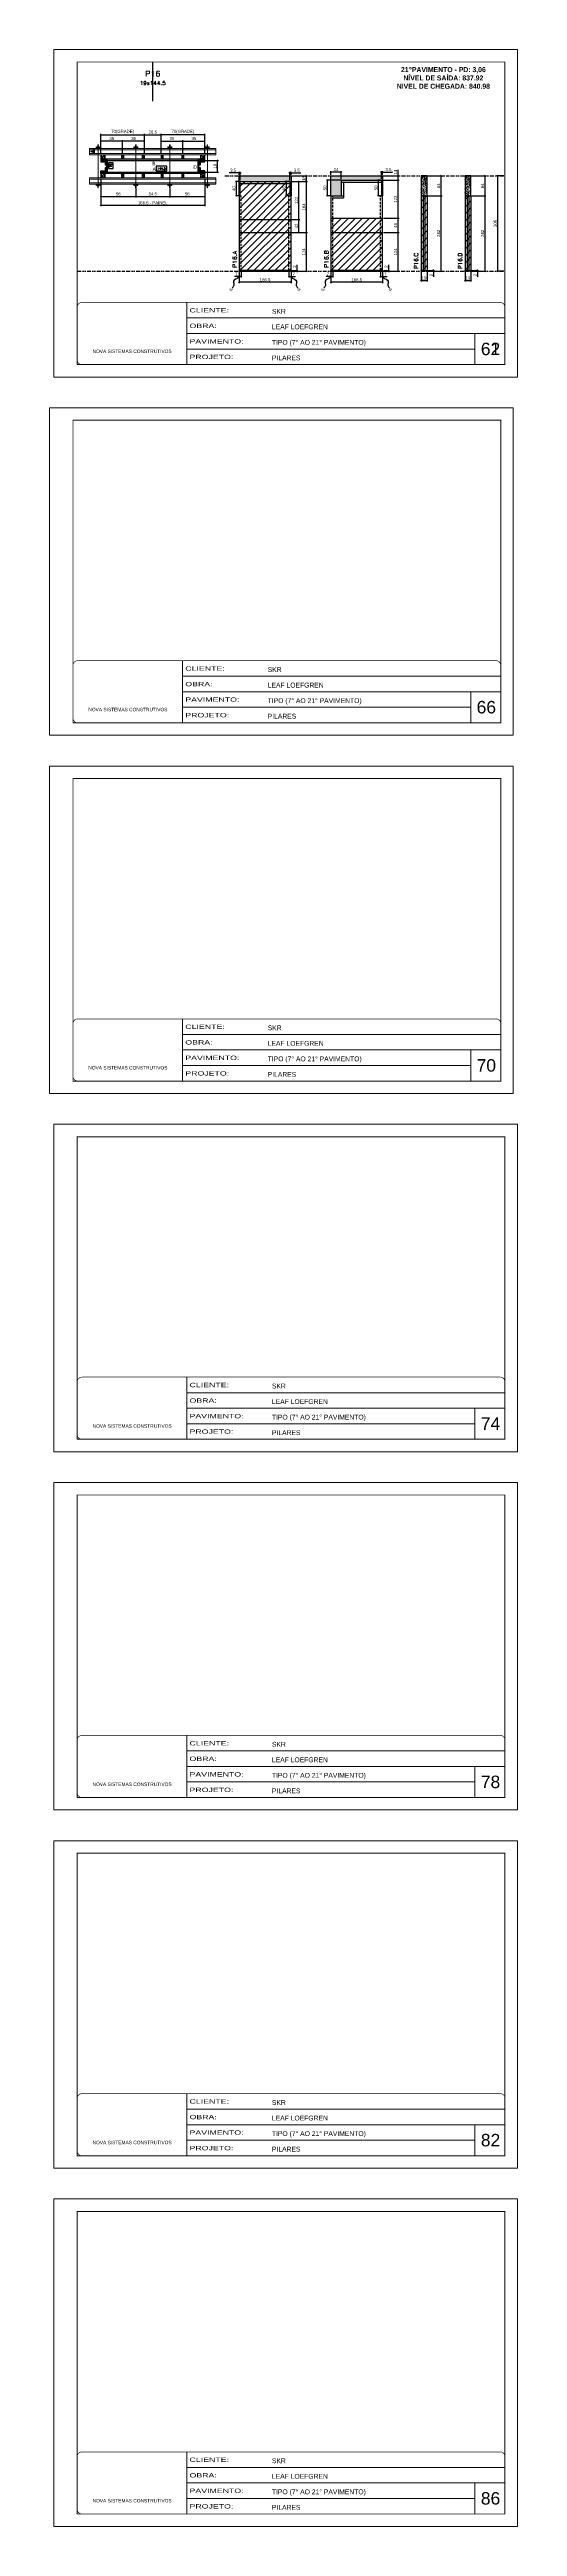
# Model space of a CAD drawing. Extents: x 14400 to 27878, y -21631 to 6985.
# Drawn here: x 15985 to 17483, y -18185 to -10244 of the extents above; entities that cross this region are included whole.
import ezdxf
from ezdxf.enums import TextEntityAlignment as Align

# ---------------------------------------------------------------- set-up
doc = ezdxf.new("R2010")
doc.units = 0
for name, pattern in [('CONTINUO', [0]), ('DASHED', [0.75, 0.5, -0.25]), ('DIVIDE2', [0.625, 0.25, -0.125, 0, -0.125, 0, -0.125]), ('HIDDEN', [0.375, 0.25, -0.125])]:
    doc.linetypes.add(name, pattern=pattern)
for name, color, linetype, lineweight in [('CARIMBO', 255, 'Continuous', 9), ('Folhas', 255, 'Continuous', 9), ('Hachura', 251, 'Continuous', 9), ('Madeira', 126, 'Continuous', 18), ('Perfil Metálico', 224, 'Continuous', 18), ('SARRAFO DE PRESSAO', 251, 'DASHED', 9), ('Texto Seção', 7, 'Continuous', 15)]:
    doc.layers.add(name, color=color, linetype=linetype, lineweight=lineweight)
for name, color, linetype in [('CHAPA', 1, 'Continuous'), ('COTA', 241, 'Continuous'), ('MEIO_PONT', 93, 'Continuous'), ('NOMENCLATURA', 7, 'Continuous'), ('Nível', 160, 'Continuous'), ('Painéis', 200, 'Continuous'), ('SARR_2.2x7', 40, 'Continuous'), ('SARRAFO', 251, 'Continuous'), ('Sarrafo de Pressão', 42, 'HIDDEN'), ('texto', 7, 'Continuous'), ('Texto de Titulo', 7, 'Continuous'), ('Texto Qtd Sarr', 242, 'Continuous'), ('TEXTO_GERAL', 7, 'Continuous')]:
    doc.layers.add(name, color=color, linetype=linetype)
doc.styles.add('ARIAL', font='arial.ttf')
doc.styles.add('COTA TECNICA', font='techl___.ttf', dxfattribs={"height": 10})
doc.styles.add('COTA TECNICA 2X', font='techl___.ttf', dxfattribs={"height": 10})
doc.styles.add('COTA TECNICA-50', font='techl___.ttf', dxfattribs={"height": 10})
doc.styles.add('REGUA-120', font='ROMANS.shx', dxfattribs={"height": 15})
doc.styles.add('ROMANC', font='techb___.ttf', dxfattribs={"height": 2.5})
doc.styles.add('ROMANS', font='romans.shx')
doc.styles.get("Standard").update_dxf_attribs({"font": 'arial.ttf'})
doc.styles.add('Tecnologia', font='')
doc.styles.get('Tecnologia').set_extended_font_data('Forgotten Futurist')
doc.dimstyles.new('COTA PAINEL-50', dxfattribs={"dimtxt": 10, "dimasz": 3, "dimexe": 3, "dimexo": 3, "dimgap": 3, "dimtad": 1, "dimdec": 1, "dimzin": 12, "dimdsep": 46, "dimtxsty": 'COTA TECNICA-50', "dimblk1": 'OBLIQUE', "dimblk2": 'OBLIQUE', "dimsah": 1, "dimcen": 0.9, "dimclrd": 4, "dimclre": 4, "dimclrt": 240, "dimadec": 1, "dimazin": 3, "dimtfac": 1, "dimtdec": 1, "dimtmove": 0, "dimatfit": 3, "dimfxl": 1, "dimtolj": 1, "dimtzin": 12, "dimarcsym": 0})
doc.dimstyles.new('PAINEL', dxfattribs={"dimtxt": 10, "dimasz": 3, "dimexe": 3, "dimexo": 3, "dimgap": 3, "dimtad": 1, "dimdec": 1, "dimzin": 12, "dimdsep": 46, "dimtxsty": 'COTA TECNICA', "dimblk1": 'OBLIQUE', "dimblk2": 'OBLIQUE', "dimsah": 1, "dimcen": 0.9, "dimclrd": 4, "dimclre": 4, "dimclrt": 240, "dimadec": 1, "dimazin": 3, "dimtfac": 1, "dimtdec": 1, "dimtmove": 0, "dimatfit": 3, "dimfxl": 1, "dimtolj": 1, "dimtzin": 12, "dimarcsym": 0})
doc.dimstyles.new('SECAO PILAR', dxfattribs={"dimtxt": 10, "dimasz": 3, "dimexe": 3, "dimexo": 3, "dimgap": 3, "dimtad": 1, "dimdec": 1, "dimlfac": 0.5, "dimzin": 12, "dimdsep": 46, "dimtxsty": 'COTA TECNICA 2X', "dimblk1": 'OBLIQUE', "dimblk2": 'OBLIQUE', "dimsah": 1, "dimcen": 0.9, "dimclrd": 256, "dimclre": 256, "dimclrt": 256, "dimadec": 1, "dimazin": 3, "dimtfac": 1, "dimtdec": 1, "dimtmove": 0, "dimatfit": 3, "dimfxl": 1, "dimtolj": 1, "dimtzin": 12, "dimarcsym": 0})
doc.dimstyles.new('SECÇÃO 2', dxfattribs={"dimtxt": 7, "dimasz": 6, "dimexe": 0.18, "dimexo": 2, "dimgap": -4, "dimtad": 3, "dimdec": 1, "dimlfac": 0.5, "dimzin": 12, "dimdsep": 46, "dimtxsty": 'ROMANS', "dimblk": 'ARCHTICK', "dimcen": 0.09, "dimse1": 1, "dimse2": 1, "dimsd1": 1, "dimsd2": 1, "dimclrd": 180, "dimclre": 5, "dimclrt": 1, "dimadec": 0, "dimazin": 3, "dimtfac": 1, "dimtdec": 1, "dimtofl": 0, "dimtmove": 0, "dimatfit": 3, "dimldrblk": 'ARCHTICK', "dimfxl": 1, "dimtolj": 1, "dimtzin": 0, "dimarcsym": 0})
doc.dimstyles.get("Standard").update_dxf_attribs({"dimtxt": 0.18, "dimasz": 0.18, "dimexe": 0.18, "dimexo": 0.0625, "dimgap": 0.09, "dimtad": 0, "dimtih": 1, "dimtoh": 1, "dimdec": 4, "dimzin": 0, "dimdsep": 46, "dimtxsty": 'Standard', "dimcen": 0.09, "dimadec": 0, "dimazin": 0, "dimtfac": 1, "dimtdec": 4, "dimtofl": 0, "dimtmove": 0, "dimatfit": 3, "dimfxl": 1, "dimtolj": 1, "dimtzin": 0, "dimarcsym": 0})
pattern_1 = [(225, (7024.9144, -33528.5595), (1.12253202, -1.12253202), [])]
pattern_2 = [(50, (-3183.5, -10337.176), (5.4655401, -0.4781726), [0.5715, -6.2865]), (355, (-3183.5, -10337.176), (-1.0573026, 5.7317054), [0.4572, -5.0292175]), (100.451445, (-3183.0445, -10337.216), (4.4082374, 5.2535326), [0.4857003, -5.3427073]), (46.1842, (-3183.5, -10335.652), (8.1323712, -1.2612698), [0.85725, -9.42975]), (96.635558, (-3182.822, -10335.757), (7.122124, 7.4227837), [0.7285507, -8.0140682]), (351.18415, (-3183.5, -10335.652), (7.122124, 7.4227837), [0.685799, -7.543792]), (21, (-3182.738, -10336.033), (4.5484317, -3.0679559), [0.5715, -6.2865]), (326, (-3182.738, -10336.033), (1.8540609, 5.525639), [0.4572, -5.0292]), (71.451445, (-3182.359, -10336.2886), (6.4024926, 2.457683), [0.4857003, -5.3426981]), (37.5, (-3183.5, -10337.176), (0.0926581, 2.53665117), [0, -4.96824, 0, -5.1054, 0, -5.04825]), (7.5, (-3183.5, -10337.176), (2.00458988, 3.00541724), [0, -2.91084, 0, -4.85394, 0, -1.92405]), (327.5, (-3185.1993, -10337.176), (4.06771786, -0.17186232), [0, -1.905, 0, -5.9436, 0, -7.8867]), (317.5, (-3185.9613, -10337.176), (4.44387544, 0.7627947), [0, -2.4765, 0, -3.94716, 0, -5.6007])]

# ---------------------------------------------------------------- blocks, each defined once
blk = doc.blocks.new('9999999999')
at = {"color": 30, "linetype": 'CONTINUO'}
for p, q in [((98564.6, 34230.2), (98564.6, 34429.4)), ((98564.6, 34379.6), (99584, 34379.6)), ((98564.6, 34329.8), (99488, 34329.8)), ((99584, 34329.8), (99488, 34329.8)), ((99488, 34329.8), (99488, 34230.2)), ((98564.6, 34280), (99488, 34280))]:
    blk.add_line(p, q, dxfattribs=at)
at = {"color": 30, "linetype": 'CONTINUO', "const_width": 2}
blk.add_lwpolyline([(99584, 34230.2), (99584, 34414.4, 0.414214), (99569, 34429.4), (98229, 34429.4, 0.414214), (98214, 34414.4), (98214, 34245.2, 0.414214), (98229, 34230.2), (99584, 34230.2)], format="xyb", dxfattribs=at)
at = {"layer": 'Folhas'}
blk.add_lwpolyline([(98139, 34190.2), (99624, 34190.2), (99624, 35240.2), (98139, 35240.2)], close=True, dxfattribs=at)
at = {"layer": 'Folhas', "color": 30, "const_width": 3}
blk.add_lwpolyline([(98214, 34230.2), (99584, 34230.2), (99584, 35200.2), (98214, 35200.2)], close=True, dxfattribs=at)
at = {"color": 7, "linetype": 'Continuous', "ltscale": 5, "style": 'ARIAL'}
for s, height, p in [('SKR', 15.48, (98837.7, 34393.1)), ('TIPO (7° AO 21° PAVIMENTO)', 15.483, (98837.7, 34293.5)), ('LEAF LOEFGREN', 15.483, (98837.7, 34343.3)), ('NOVA SISTEMAS CONSTRUTIVOS', 11.059, (98263.2, 34267.2)), ('PILARES', 15.48, (98837.7, 34243.7))]:
    blk.add_text(s, height=height, dxfattribs=at).set_placement(p)
at = {"layer": 'Folhas', "color": 7, "style": 'Tecnologia', "width": 1.5}
for s, p in [('CLIENTE:', (98573.7, 34397.2)), ('OBRA:', (98573.7, 34347.3)), ('PAVIMENTO:', (98573.7, 34297.5)), ('PROJETO:', (98573.7, 34247.7))]:
    blk.add_text(s, height=14, dxfattribs=at).set_placement(p)
blk = doc.blocks.new('*D4738')
at = {"layer": 'COTA', "color": 180, "lineweight": -2, "transparency": 16777216}
for p, q in [((16188.3, -10607.1), (16173.3, -10607.1)), ((16173.3, -10607.1), (16173.3, -10625.1)), ((16173.3, -10625.1), (16188.3, -10625.1)), ((16188.3, -10625.1), (16188.3, -10607.1))]:
    blk.add_line(p, q, dxfattribs=at)
at = {"layer": 'Defpoints', "color": 0, "transparency": 16777216}
for p in [(16188.2, -10599.2), (16188.2, -10637.2), (16192.3, -10637.2)]:
    blk.add_point(p, dxfattribs=at)
at = {"layer": 'COTA', "color": 1, "transparency": 16777216, "insert": (16180.8, -10616.1), "char_height": 7, "attachment_point": 5, "rotation": 90, "style": 'ROMANS'}
blk.add_mtext('\\A1;19', dxfattribs=at)
blk = doc.blocks.new('_ArchTick')
at = {"color": 0, "linetype": 'ByBlock', "const_width": 0.15}
blk.add_lwpolyline([(-0.5, -0.5), (0.5, 0.5)], dxfattribs=at)
blk = doc.blocks.new('*D4739')
at = {"layer": 'COTA', "color": 180, "lineweight": -2, "transparency": 16777216}
for p, q in [((16360.9, -10618.2), (16325.9, -10618.2)), ((16325.9, -10618.2), (16325.9, -10633.2)), ((16325.9, -10633.2), (16360.9, -10633.2)), ((16360.9, -10633.2), (16360.9, -10618.2))]:
    blk.add_line(p, q, dxfattribs=at)
at = {"layer": 'Defpoints', "color": 0, "transparency": 16777216}
for p in [(16170.9, -10637.2), (16459.9, -10637.2), (16459.9, -10637.2)]:
    blk.add_point(p, dxfattribs=at)
at = {"layer": 'COTA', "color": 1, "transparency": 16777216, "insert": (16343.4, -10625.7), "char_height": 7, "attachment_point": 5, "style": 'ROMANS'}
blk.add_mtext('\\A1;144.5', dxfattribs=at)
blk = doc.blocks.new('_Oblique')
at = {"color": 0, "linetype": 'ByBlock', "lineweight": -2}
blk.add_line((-0.5, -0.5), (0.5, 0.5), dxfattribs=at)
blk = doc.blocks.new('*D4740')
at = {"layer": 'COTA', "lineweight": -2, "transparency": 16777216}
for p, q in [((16148.9, -10658.1), (16148.9, -10746.3)), ((16481.9, -10658.1), (16481.9, -10746.3)), ((16148.9, -10743.3), (16481.9, -10743.3))]:
    blk.add_line(p, q, dxfattribs=at)
at = {"layer": 'Defpoints', "color": 0, "transparency": 16777216}
for p in [(16148.9, -10655.1), (16481.9, -10655.1), (16481.9, -10743.3)]:
    blk.add_point(p, dxfattribs=at)
at = {"layer": 'COTA', "lineweight": -2, "transparency": 16777216, "xscale": 3, "yscale": 3, "zscale": 3, "rotation": 180}
blk.add_blockref('_Oblique', (16148.9, -10743.3), dxfattribs=at)
at = {"layer": 'COTA', "lineweight": -2, "transparency": 16777216, "xscale": 3, "yscale": 3, "zscale": 3}
blk.add_blockref('_Oblique', (16481.9, -10743.3), dxfattribs=at)
at = {"layer": 'COTA', "transparency": 16777216, "insert": (16315.4, -10735.2), "char_height": 10, "attachment_point": 5, "style": 'COTA TECNICA 2X'}
blk.add_mtext('\\A1;166.5 - PAINEL', dxfattribs=at)
blk = doc.blocks.new('*D4741')
at = {"layer": 'COTA', "lineweight": -2, "transparency": 16777216}
for p, q in [((16148.9, -10658.2), (16148.9, -10717.9)), ((16148.9, -10714.9), (16260.9, -10714.9)), ((16260.9, -10689.9), (16260.9, -10717.9))]:
    blk.add_line(p, q, dxfattribs=at)
at = {"layer": 'Defpoints', "color": 0, "transparency": 16777216}
for p in [(16148.9, -10655.2), (16260.9, -10686.9), (16260.9, -10714.9)]:
    blk.add_point(p, dxfattribs=at)
at = {"layer": 'COTA', "lineweight": -2, "transparency": 16777216, "xscale": 3, "yscale": 3, "zscale": 3, "rotation": 180}
blk.add_blockref('_Oblique', (16148.9, -10714.9), dxfattribs=at)
at = {"layer": 'COTA', "lineweight": -2, "transparency": 16777216, "xscale": 3, "yscale": 3, "zscale": 3}
blk.add_blockref('_Oblique', (16260.9, -10714.9), dxfattribs=at)
at = {"layer": 'COTA', "transparency": 16777216, "insert": (16204.9, -10706.8), "char_height": 10, "attachment_point": 5, "style": 'COTA TECNICA 2X'}
blk.add_mtext('\\A1;56', dxfattribs=at)
blk = doc.blocks.new('*D4742')
at = {"layer": 'COTA', "lineweight": -2, "transparency": 16777216}
for p, q in [((16369.9, -10689.9), (16369.9, -10717.9)), ((16369.9, -10714.9), (16481.9, -10714.9)), ((16481.9, -10658.2), (16481.9, -10717.9))]:
    blk.add_line(p, q, dxfattribs=at)
at = {"layer": 'Defpoints', "color": 0, "transparency": 16777216}
for p in [(16369.9, -10686.9), (16481.9, -10655.2), (16481.9, -10714.9)]:
    blk.add_point(p, dxfattribs=at)
at = {"layer": 'COTA', "lineweight": -2, "transparency": 16777216, "xscale": 3, "yscale": 3, "zscale": 3, "rotation": 180}
blk.add_blockref('_Oblique', (16369.9, -10714.9), dxfattribs=at)
at = {"layer": 'COTA', "lineweight": -2, "transparency": 16777216, "xscale": 3, "yscale": 3, "zscale": 3}
blk.add_blockref('_Oblique', (16481.9, -10714.9), dxfattribs=at)
at = {"layer": 'COTA', "transparency": 16777216, "insert": (16425.9, -10706.8), "char_height": 10, "attachment_point": 5, "style": 'COTA TECNICA 2X'}
blk.add_mtext('\\A1;56', dxfattribs=at)
blk = doc.blocks.new('C')
at = {"layer": 'Hachura', "color": 0}
for p, q in [((0, 3.2), (0, -3.2)), ((0.4, 3.2), (0, 3.2)), ((0.5, 3.2), (0, 3.2)), ((0.5, 3), (0, 3)), ((0.5, 2.9), (0, 2.9)), ((0, 2.7), (0, -1.2)), ((0.5, 2.6), (0, 2.6)), ((0.5, 2.2), (0, 2.2)), ((0.5, 1.5), (0, 1.5)), ((0.4, 0.5), (0.2, 0.5)), ((0.4, -3.2), (0.4, 3.2)), ((0.4, 3.2), (2.6, 3.2)), ((1.7, 1), (0.4, 1)), ((1.5, 0.1), (0.4, 0.1)), ((1.4, 1.9), (1.4, 1)), ((2.6, 2.4), (1.5, 2.1)), ((1.7, -1), (1.7, 1)), ((1.7, 1), (1.7, 0.8)), ((1.7, 1), (1.7, 0.8)), ((1.7, 0.8), (3.4, 0.8)), ((3.4, 0.4), (1.7, 0.4)), ((2.6, 3.2), (2.6, 2.4)), ((3.3, 0.8), (3.3, -0.8)), ((3.4, 0.8), (3.4, -0.8)), ((3.7, 0.4), (3.4, 0.4)), ((3.8, -0.5), (3.4, 0.4)), ((3.4, 0.1), (3.7, -0.6)), ((3.7, 0.5), (4.3, -0.6)), ((3.7, 0.4), (4.2, -0.5)), ((4.4, -0.6), (3.8, 0.5)), ((4.2, 0.4), (3.9, 0.4)), ((4.4, -0.5), (3.9, 0.4)), ((4.2, 0.4), (4.3, 0.4)), ((4.3, 0.5), (4.8, -0.6)), ((4.3, 0.4), (4.7, -0.5)), ((5, -0.6), (4.4, 0.5)), ((4.5, 0.4), (4.8, 0.4)), ((5, -0.5), (4.5, 0.4)), ((4.8, 0.4), (5.3, -0.5)), ((4.9, 0.5), (5.4, -0.6)), ((5.5, -0.6), (5, 0.5)), ((5.6, -0.5), (5.1, 0.4)), ((5.4, 0.4), (5.1, 0.4)), ((5.6, -0.5), (5.1, 0.4)), ((5.4, 0.4), (5.7, -0.2)), ((5.5, 0.5), (5.7, -0.1)), ((5.7, 0.2), (5.6, 0.5)), ((5.7, 0.3), (5.7, 0.4)), ((5.7, 0.4), (5.7, 0.4)), ((5.7, 0.4), (5.9, 0.3)), ((5.7, 0.4), (5.7, -0.5)), ((5.9, -0.4), (5.9, 0.3)), ((0.4, 0), (0, 0)), ((0.5, -1.5), (0, -1.5)), ((0.5, -2.2), (0, -2.2)), ((0.5, -2.6), (0, -2.6)), ((0.5, -2.9), (0, -2.9)), ((0.5, -3), (0, -3)), ((0, -3.2), (2.6, -3.2)), ((0.5, -3.2), (0, -3.2)), ((0.1, -0.5), (0.3, -0.5)), ((0.3, -0.5), (0.4, -0.5)), ((0.4, 0), (0.4, -1)), ((0.4, -0.2), (1.5, -0.2)), ((0.4, -0.6), (0.4, -0.3)), ((0.4, -3.2), (0.4, -0.6)), ((0.4, -1), (1.7, -1)), ((1.4, -1.9), (1.4, -1)), ((2.6, -2.4), (1.5, -2.1)), ((3.4, -0.3), (1.7, -0.3)), ((3.4, -0.8), (1.7, -0.8)), ((2.6, -3.2), (2.6, -2.4)), ((3.4, -0.1), (3.6, -0.5)), ((3.4, -0.5), (3.6, -0.5)), ((3.8, -0.5), (4.2, -0.5)), ((4.4, -0.5), (4.7, -0.5)), ((4.6, -0.5), (4.7, -0.5)), ((5, -0.5), (5.3, -0.5)), ((5.6, -0.5), (5.7, -0.5)), ((5.7, -0.5), (5.9, -0.4)), ((5.7, -0.5), (5.7, -0.5))]:
    blk.add_line(p, q, dxfattribs=at)
for centre, radius, start, end in [((1.5, 1.9), 0.161, 104.7436, 180), ((1.4, 0), 0.129, 272.695, 87.305), ((3.8, 0.4), 0.143, 25.5688, 154.4312), ((4.4, 0.4), 0.143, 25.5688, 154.4312), ((5, 0.4), 0.143, 25.5688, 154.4312), ((5.5, 0.4), 0.143, 25.5688, 154.4312), ((0.2, -0.4), 0.174, 221.744, 317.8592), ((1.5, -1.9), 0.161, 180, 255.2564), ((3.7, -0.4), 0.174, 222.1408, 318.256), ((4.3, -0.4), 0.174, 222.1408, 318.256), ((4.9, -0.4), 0.174, 222.1408, 318.256), ((5.4, -0.4), 0.174, 222.1408, 318.256), ((5.6, -0.4), 0.174, 317.8592, 318.256)]:
    blk.add_arc(centre, radius, start, end, dxfattribs=at)
blk = doc.blocks.new('*D4718')
at = {"layer": 'COTA', "lineweight": -2, "transparency": 16777216}
for p, q in [((16260.9, -10689.9), (16260.9, -10717.9)), ((16260.9, -10714.9), (16369.9, -10714.9)), ((16369.9, -10689.9), (16369.9, -10717.9))]:
    blk.add_line(p, q, dxfattribs=at)
at = {"layer": 'Defpoints', "color": 0, "transparency": 16777216}
for p in [(16260.9, -10686.9), (16369.9, -10686.9), (16369.9, -10714.9)]:
    blk.add_point(p, dxfattribs=at)
at = {"layer": 'COTA', "lineweight": -2, "transparency": 16777216, "xscale": 3, "yscale": 3, "zscale": 3, "rotation": 180}
blk.add_blockref('_Oblique', (16260.9, -10714.9), dxfattribs=at)
at = {"layer": 'COTA', "lineweight": -2, "transparency": 16777216, "xscale": 3, "yscale": 3, "zscale": 3}
blk.add_blockref('_Oblique', (16369.9, -10714.9), dxfattribs=at)
at = {"layer": 'COTA', "transparency": 16777216, "insert": (16315.4, -10706.8), "char_height": 10, "attachment_point": 5, "style": 'COTA TECNICA 2X'}
blk.add_mtext('\\A1;54.5', dxfattribs=at)
blk = doc.blocks.new('*D4719')
at = {"layer": 'COTA', "lineweight": -2, "transparency": 16777216}
for p, q in [((16341.9, -10578.2), (16341.9, -10534.2)), ((16341.9, -10537.2), (16411.9, -10537.2)), ((16411.9, -10578.2), (16411.9, -10534.2))]:
    blk.add_line(p, q, dxfattribs=at)
at = {"layer": 'Defpoints', "color": 0, "transparency": 16777216}
for p in [(16411.9, -10537.2), (16341.9, -10581.2), (16411.9, -10581.2)]:
    blk.add_point(p, dxfattribs=at)
at = {"layer": 'COTA', "lineweight": -2, "transparency": 16777216, "xscale": 3, "yscale": 3, "zscale": 3, "rotation": 180}
blk.add_blockref('_Oblique', (16341.9, -10537.2), dxfattribs=at)
at = {"layer": 'COTA', "lineweight": -2, "transparency": 16777216, "xscale": 3, "yscale": 3, "zscale": 3}
blk.add_blockref('_Oblique', (16411.9, -10537.2), dxfattribs=at)
at = {"layer": 'COTA', "transparency": 16777216, "insert": (16376.9, -10529), "char_height": 10, "attachment_point": 5, "style": 'COTA TECNICA 2X'}
blk.add_mtext('\\A1;35', dxfattribs=at)
blk = doc.blocks.new('*D4720')
at = {"layer": 'COTA', "lineweight": -2, "transparency": 16777216}
for p, q in [((16411.9, -10578.2), (16411.9, -10534.2)), ((16411.9, -10537.2), (16481.9, -10537.2)), ((16481.9, -10578.2), (16481.9, -10534.2))]:
    blk.add_line(p, q, dxfattribs=at)
at = {"layer": 'Defpoints', "color": 0, "transparency": 16777216}
for p in [(16481.9, -10537.2), (16411.9, -10581.2), (16481.9, -10581.2)]:
    blk.add_point(p, dxfattribs=at)
at = {"layer": 'COTA', "lineweight": -2, "transparency": 16777216, "xscale": 3, "yscale": 3, "zscale": 3, "rotation": 180}
blk.add_blockref('_Oblique', (16411.9, -10537.2), dxfattribs=at)
at = {"layer": 'COTA', "lineweight": -2, "transparency": 16777216, "xscale": 3, "yscale": 3, "zscale": 3}
blk.add_blockref('_Oblique', (16481.9, -10537.2), dxfattribs=at)
at = {"layer": 'COTA', "transparency": 16777216, "insert": (16446.9, -10529), "char_height": 10, "attachment_point": 5, "style": 'COTA TECNICA 2X'}
blk.add_mtext('\\A1;35', dxfattribs=at)
blk = doc.blocks.new('*D4721')
at = {"layer": 'COTA', "lineweight": -2, "transparency": 16777216}
for p, q in [((16341.9, -10578.2), (16341.9, -10514)), ((16481.9, -10517), (16341.9, -10517)), ((16481.9, -10578.2), (16481.9, -10514))]:
    blk.add_line(p, q, dxfattribs=at)
at = {"layer": 'Defpoints', "color": 0, "transparency": 16777216}
for p in [(16341.9, -10517), (16341.9, -10581.2), (16481.9, -10581.2)]:
    blk.add_point(p, dxfattribs=at)
at = {"layer": 'COTA', "lineweight": -2, "transparency": 16777216, "xscale": 3, "yscale": 3, "zscale": 3, "rotation": 180}
blk.add_blockref('_Oblique', (16341.9, -10517), dxfattribs=at)
at = {"layer": 'COTA', "lineweight": -2, "transparency": 16777216, "xscale": 3, "yscale": 3, "zscale": 3}
blk.add_blockref('_Oblique', (16481.9, -10517), dxfattribs=at)
at = {"layer": 'COTA', "transparency": 16777216, "insert": (16411.9, -10507.8), "char_height": 10, "attachment_point": 5, "style": 'COTA TECNICA 2X'}
blk.add_mtext('\\A1;70(GRADE)', dxfattribs=at)
blk = doc.blocks.new('*D4722')
at = {"layer": 'COTA', "lineweight": -2, "transparency": 16777216}
for p, q in [((16484.9, -10599.2), (16526.2, -10599.2)), ((16484.9, -10637.2), (16526.2, -10637.2)), ((16523.2, -10637.2), (16523.2, -10599.2))]:
    blk.add_line(p, q, dxfattribs=at)
at = {"layer": 'Defpoints', "color": 0, "transparency": 16777216}
for p in [(16481.9, -10599.2), (16481.9, -10637.2), (16523.2, -10599.2)]:
    blk.add_point(p, dxfattribs=at)
at = {"layer": 'COTA', "lineweight": -2, "transparency": 16777216, "xscale": 3, "yscale": 3, "zscale": 3}
for p, rotation in [((16523.2, -10599.2), 90), ((16523.2, -10637.2), 270)]:
    blk.add_blockref('_Oblique', p, dxfattribs=dict(at, rotation=rotation))
at = {"layer": 'COTA', "transparency": 16777216, "insert": (16515.1, -10618.2), "char_height": 10, "attachment_point": 5, "rotation": 90, "style": 'COTA TECNICA 2X'}
blk.add_mtext('\\A1;19', dxfattribs=at)
blk = doc.blocks.new('PONTALETE')
at = {"layer": 'Madeira'}
for q in [(2.7, 7), (7, 5.8), (7, 1.7)]:
    blk.add_line((0, 0), q, dxfattribs=at)
blk.add_lwpolyline([(0, 0), (7, 0), (7, 7), (0, 7)], close=True, dxfattribs=at)
for centre, radius, start, end in [((2, 0.1), 6.23, 37.2818, 109.0913), ((1.1, 0.9), 3.19, 343.603, 109.9847), ((-0.2, -0.8), 3.09, 14.6322, 86.0383)]:
    blk.add_arc(centre, radius, start, end, dxfattribs=at)
blk = doc.blocks.new('MEIO PONTALETE')
at = {"layer": 'Madeira'}
for q in [(2.7, 7), (3.5, 2.9), (3.5, 0.9)]:
    blk.add_line((0, 0), q, dxfattribs=at)
blk.add_lwpolyline([(0, 0), (3.5, 0), (3.5, 7), (0, 7)], close=True, dxfattribs=at)
for centre, radius, start, end in [((2, 0.1), 6.23, 76.4499, 109.0913), ((1.1, 0.9), 3.19, 40.9063, 109.9847), ((-0.2, -0.8), 3.09, 14.6322, 86.0383)]:
    blk.add_arc(centre, radius, start, end, dxfattribs=at)
blk = doc.blocks.new('titulo1')
at = {"layer": 'Defpoints', "color": 252, "linetype": 'HIDDEN', "ltscale": 2}
blk.add_line((0, 0), (0, 125), dxfattribs=at)
at = {"layer": 'Defpoints', "style": 'ROMANS', "oblique": 15}
blk.add_attdef('FOLHA', text='', height=10, dxfattribs=at).set_placement((0, 15.6), align=Align.MIDDLE_CENTER)
at = {"layer": 'Texto Qtd Sarr', "color": 3, "style": 'ROMANS', "oblique": 15}
for tag, height, p in [('TITULO', 17, (0, 71.4)), ('SEÇÃO', 12, (0, 41.5))]:
    blk.add_attdef(tag, text='', height=height, dxfattribs=at).set_placement(p, align=Align.MIDDLE_CENTER)
blk = doc.blocks.new('*D4723')
at = {"layer": 'COTA', "lineweight": -2, "transparency": 16777216}
for p, q in [((16218.9, -10578.2), (16218.9, -10534.2)), ((16288.9, -10537.2), (16218.9, -10537.2)), ((16288.9, -10578.2), (16288.9, -10534.2))]:
    blk.add_line(p, q, dxfattribs=at)
at = {"layer": 'Defpoints', "color": 0, "transparency": 16777216}
for p in [(16218.9, -10537.2), (16218.9, -10581.2), (16288.9, -10581.2)]:
    blk.add_point(p, dxfattribs=at)
at = {"layer": 'COTA', "lineweight": -2, "transparency": 16777216, "xscale": 3, "yscale": 3, "zscale": 3, "rotation": 180}
blk.add_blockref('_Oblique', (16218.9, -10537.2), dxfattribs=at)
at = {"layer": 'COTA', "lineweight": -2, "transparency": 16777216, "xscale": 3, "yscale": 3, "zscale": 3}
blk.add_blockref('_Oblique', (16288.9, -10537.2), dxfattribs=at)
at = {"layer": 'COTA', "transparency": 16777216, "insert": (16253.9, -10529), "char_height": 10, "attachment_point": 5, "style": 'COTA TECNICA 2X'}
blk.add_mtext('\\A1;35', dxfattribs=at)
blk = doc.blocks.new('*D4724')
at = {"layer": 'COTA', "lineweight": -2, "transparency": 16777216}
for p, q in [((16148.9, -10578.2), (16148.9, -10534.2)), ((16218.9, -10537.2), (16148.9, -10537.2)), ((16218.9, -10578.2), (16218.9, -10534.2))]:
    blk.add_line(p, q, dxfattribs=at)
at = {"layer": 'Defpoints', "color": 0, "transparency": 16777216}
for p in [(16148.9, -10537.2), (16148.9, -10581.2), (16218.9, -10581.2)]:
    blk.add_point(p, dxfattribs=at)
at = {"layer": 'COTA', "lineweight": -2, "transparency": 16777216, "xscale": 3, "yscale": 3, "zscale": 3, "rotation": 180}
blk.add_blockref('_Oblique', (16148.9, -10537.2), dxfattribs=at)
at = {"layer": 'COTA', "lineweight": -2, "transparency": 16777216, "xscale": 3, "yscale": 3, "zscale": 3}
blk.add_blockref('_Oblique', (16218.9, -10537.2), dxfattribs=at)
at = {"layer": 'COTA', "transparency": 16777216, "insert": (16183.9, -10529), "char_height": 10, "attachment_point": 5, "style": 'COTA TECNICA 2X'}
blk.add_mtext('\\A1;35', dxfattribs=at)
blk = doc.blocks.new('*D4725')
at = {"layer": 'COTA', "lineweight": -2, "transparency": 16777216}
for p, q in [((16148.9, -10578.2), (16148.9, -10514)), ((16148.9, -10517), (16288.9, -10517)), ((16288.9, -10578.2), (16288.9, -10514))]:
    blk.add_line(p, q, dxfattribs=at)
at = {"layer": 'Defpoints', "color": 0, "transparency": 16777216}
for p in [(16288.9, -10517), (16148.9, -10581.2), (16288.9, -10581.2)]:
    blk.add_point(p, dxfattribs=at)
at = {"layer": 'COTA', "lineweight": -2, "transparency": 16777216, "xscale": 3, "yscale": 3, "zscale": 3, "rotation": 180}
blk.add_blockref('_Oblique', (16148.9, -10517), dxfattribs=at)
at = {"layer": 'COTA', "lineweight": -2, "transparency": 16777216, "xscale": 3, "yscale": 3, "zscale": 3}
blk.add_blockref('_Oblique', (16288.9, -10517), dxfattribs=at)
at = {"layer": 'COTA', "transparency": 16777216, "insert": (16218.9, -10507.8), "char_height": 10, "attachment_point": 5, "style": 'COTA TECNICA 2X'}
blk.add_mtext('\\A1;70(GRADE)', dxfattribs=at)
blk = doc.blocks.new('*D4726')
at = {"layer": 'COTA', "lineweight": -2, "transparency": 16777216}
for p, q in [((16288.9, -10578.2), (16288.9, -10514)), ((16288.9, -10517), (16341.9, -10517)), ((16341.9, -10578.2), (16341.9, -10514))]:
    blk.add_line(p, q, dxfattribs=at)
at = {"layer": 'Defpoints', "color": 0, "transparency": 16777216}
for p in [(16341.9, -10517), (16288.9, -10581.2), (16341.9, -10581.2)]:
    blk.add_point(p, dxfattribs=at)
at = {"layer": 'COTA', "lineweight": -2, "transparency": 16777216, "xscale": 3, "yscale": 3, "zscale": 3, "rotation": 180}
blk.add_blockref('_Oblique', (16288.9, -10517), dxfattribs=at)
at = {"layer": 'COTA', "lineweight": -2, "transparency": 16777216, "xscale": 3, "yscale": 3, "zscale": 3}
blk.add_blockref('_Oblique', (16341.9, -10517), dxfattribs=at)
at = {"layer": 'COTA', "transparency": 16777216, "insert": (16315.4, -10508.9), "char_height": 10, "attachment_point": 5, "style": 'COTA TECNICA 2X'}
blk.add_mtext('\\A1;26.5', dxfattribs=at)
blk = doc.blocks.new('*D4727')
at = {"layer": 'COTA', "color": 4, "lineweight": -2, "transparency": 16777216}
for p, q in [((16591.8, -10955.6), (16591.8, -10992.9)), ((16758.3, -10955.6), (16758.3, -10992.9)), ((16758.3, -10989.9), (16591.8, -10989.9))]:
    blk.add_line(p, q, dxfattribs=at)
at = {"layer": 'Defpoints', "color": 0, "transparency": 16777216}
for p in [(16591.8, -10952.6), (16758.3, -10952.6), (16591.8, -10989.9)]:
    blk.add_point(p, dxfattribs=at)
at = {"layer": 'COTA', "color": 4, "lineweight": -2, "transparency": 16777216, "xscale": 3, "yscale": 3, "zscale": 3, "rotation": 180}
blk.add_blockref('_Oblique', (16591.8, -10989.9), dxfattribs=at)
at = {"layer": 'COTA', "color": 4, "lineweight": -2, "transparency": 16777216, "xscale": 3, "yscale": 3, "zscale": 3}
blk.add_blockref('_Oblique', (16758.3, -10989.9), dxfattribs=at)
at = {"layer": 'COTA', "color": 240, "transparency": 16777216, "insert": (16675.1, -10981.8), "char_height": 10, "attachment_point": 5, "style": 'COTA TECNICA'}
blk.add_mtext('\\A1;166.5', dxfattribs=at)
blk = doc.blocks.new('*D4728')
at = {"layer": 'COTA', "color": 4, "lineweight": -2, "transparency": 16777216}
for p, q in [((16751.3, -10955.6), (16751.3, -10974.9)), ((16758.3, -10957.6), (16758.3, -10974.9)), ((16751.3, -10971.9), (16758.3, -10971.9)), ((16758.3, -10971.9), (16773.1, -10971.9))]:
    blk.add_line(p, q, dxfattribs=at)
at = {"layer": 'Defpoints', "color": 0, "transparency": 16777216}
for p in [(16751.3, -10952.6), (16758.3, -10954.6), (16758.3, -10971.9)]:
    blk.add_point(p, dxfattribs=at)
at = {"layer": 'COTA', "color": 4, "lineweight": -2, "transparency": 16777216, "xscale": 3, "yscale": 3, "zscale": 3, "rotation": 180}
blk.add_blockref('_Oblique', (16751.3, -10971.9), dxfattribs=at)
at = {"layer": 'COTA', "color": 4, "lineweight": -2, "transparency": 16777216, "xscale": 3, "yscale": 3, "zscale": 3}
blk.add_blockref('_Oblique', (16758.3, -10971.9), dxfattribs=at)
at = {"layer": 'COTA', "color": 240, "transparency": 16777216, "insert": (16767.2, -10963.8), "char_height": 10, "attachment_point": 5, "style": 'COTA TECNICA-50'}
blk.add_mtext('\\A1;7', dxfattribs=at)
blk = doc.blocks.new('*D4729')
at = {"layer": 'COTA', "color": 4, "lineweight": -2, "transparency": 16777216}
for p, q in [((16761.3, -10952.6), (16780.6, -10952.6)), ((16761.3, -10954.6), (16780.6, -10954.6)), ((16777.6, -10952.6), (16777.6, -10933.8)), ((16777.6, -10954.6), (16777.6, -10952.6)), ((16777.6, -10954.6), (16777.6, -10957.6))]:
    blk.add_line(p, q, dxfattribs=at)
at = {"layer": 'Defpoints', "color": 0, "transparency": 16777216}
for p in [(16758.3, -10952.6), (16758.3, -10954.6), (16777.6, -10954.6)]:
    blk.add_point(p, dxfattribs=at)
at = {"layer": 'COTA', "color": 4, "lineweight": -2, "transparency": 16777216, "xscale": 3, "yscale": 3, "zscale": 3}
for p, rotation in [((16777.6, -10952.6), 270), ((16777.6, -10954.6), 90)]:
    blk.add_blockref('_Oblique', p, dxfattribs=dict(at, rotation=rotation))
at = {"layer": 'COTA', "color": 240, "transparency": 16777216, "insert": (16769.6, -10939.9), "char_height": 10, "attachment_point": 5, "rotation": 90, "style": 'COTA TECNICA-50'}
blk.add_mtext('\\A1;2', dxfattribs=at)
blk = doc.blocks.new('*D4730')
at = {"layer": 'COTA', "color": 4, "lineweight": -2, "transparency": 16777216}
for p, q in [((16757.8, -10666.6), (16810.7, -10666.6)), ((16807.7, -10830.6), (16807.7, -10666.6)), ((16761.3, -10830.6), (16810.7, -10830.6))]:
    blk.add_line(p, q, dxfattribs=at)
at = {"layer": 'Defpoints', "color": 0, "transparency": 16777216}
for p in [(16754.8, -10666.6), (16807.7, -10666.6), (16758.3, -10830.6)]:
    blk.add_point(p, dxfattribs=at)
at = {"layer": 'COTA', "color": 4, "lineweight": -2, "transparency": 16777216, "xscale": 3, "yscale": 3, "zscale": 3}
for p, rotation in [((16807.7, -10666.6), 90), ((16807.7, -10830.6), 270)]:
    blk.add_blockref('_Oblique', p, dxfattribs=dict(at, rotation=rotation))
at = {"layer": 'COTA', "color": 240, "transparency": 16777216, "insert": (16799.6, -10748.6), "char_height": 10, "attachment_point": 5, "rotation": 90, "style": 'COTA TECNICA-50'}
blk.add_mtext('\\A1;164', dxfattribs=at)
blk = doc.blocks.new('*D4731')
at = {"layer": 'COTA', "color": 4, "linetype": 'ByBlock', "lineweight": -2, "transparency": 16777216}
for p, q in [((16761.3, -10830.6), (16810.7, -10830.6)), ((16807.7, -10954.6), (16807.7, -10830.6)), ((16761.3, -10954.6), (16810.7, -10954.6))]:
    blk.add_line(p, q, dxfattribs=at)
at = {"layer": 'Defpoints', "color": 0, "linetype": 'ByBlock', "transparency": 16777216}
for p in [(16758.3, -10830.6), (16807.7, -10830.6), (16758.3, -10954.6)]:
    blk.add_point(p, dxfattribs=at)
at = {"layer": 'COTA', "color": 4, "linetype": 'ByBlock', "lineweight": -2, "transparency": 16777216, "xscale": 3, "yscale": 3, "zscale": 3}
for p, rotation in [((16807.7, -10830.6), 90), ((16807.7, -10954.6), 270)]:
    blk.add_blockref('_Oblique', p, dxfattribs=dict(at, rotation=rotation))
at = {"layer": 'COTA', "color": 240, "linetype": 'ByBlock', "transparency": 16777216, "insert": (16799.6, -10892.6), "char_height": 10, "attachment_point": 5, "rotation": 90, "style": 'COTA TECNICA'}
blk.add_mtext('\\A1;124', dxfattribs=at)
blk = doc.blocks.new('*D4732')
at = {"layer": 'COTA', "color": 4, "lineweight": -2, "transparency": 16777216}
for p, q in [((16591.8, -10957.6), (16591.8, -10974.9)), ((16598.8, -10955.6), (16598.8, -10974.9)), ((16591.8, -10971.9), (16577.1, -10971.9)), ((16598.8, -10971.9), (16591.8, -10971.9))]:
    blk.add_line(p, q, dxfattribs=at)
at = {"layer": 'Defpoints', "color": 0, "transparency": 16777216}
for p in [(16591.8, -10954.6), (16598.8, -10952.6), (16591.8, -10971.9)]:
    blk.add_point(p, dxfattribs=at)
at = {"layer": 'COTA', "color": 4, "lineweight": -2, "transparency": 16777216, "xscale": 3, "yscale": 3, "zscale": 3, "rotation": 180}
blk.add_blockref('_Oblique', (16591.8, -10971.9), dxfattribs=at)
at = {"layer": 'COTA', "color": 4, "lineweight": -2, "transparency": 16777216, "xscale": 3, "yscale": 3, "zscale": 3}
blk.add_blockref('_Oblique', (16598.8, -10971.9), dxfattribs=at)
at = {"layer": 'COTA', "color": 240, "transparency": 16777216, "insert": (16583, -10963.8), "char_height": 10, "attachment_point": 5, "style": 'COTA TECNICA-50'}
blk.add_mtext('\\A1;7', dxfattribs=at)
blk = doc.blocks.new('*D4733')
at = {"layer": 'COTA', "color": 4, "lineweight": -2, "transparency": 16777216}
for p, q in [((16757.8, -10666.6), (16810.7, -10666.6)), ((16761.3, -10648.6), (16810.7, -10648.6)), ((16807.7, -10666.6), (16807.7, -10648.6))]:
    blk.add_line(p, q, dxfattribs=at)
at = {"layer": 'Defpoints', "color": 0, "transparency": 16777216}
for p in [(16754.8, -10666.6), (16758.3, -10648.6), (16807.7, -10648.6)]:
    blk.add_point(p, dxfattribs=at)
at = {"layer": 'COTA', "color": 4, "lineweight": -2, "transparency": 16777216, "xscale": 3, "yscale": 3, "zscale": 3}
for p, rotation in [((16807.7, -10648.6), 90), ((16807.7, -10666.6), 270)]:
    blk.add_blockref('_Oblique', p, dxfattribs=dict(at, rotation=rotation))
at = {"layer": 'COTA', "color": 240, "transparency": 16777216, "insert": (16799.6, -10657.6), "char_height": 10, "attachment_point": 5, "rotation": 90, "style": 'COTA TECNICA'}
blk.add_mtext('\\A1;18', dxfattribs=at)
blk = doc.blocks.new('*D4734')
at = {"layer": 'COTA', "color": 4, "lineweight": -2, "transparency": 16777216}
for p, q in [((16885.3, -10955.6), (16885.3, -10992.9)), ((17051.8, -10955.6), (17051.8, -10992.9)), ((17051.8, -10989.9), (16885.3, -10989.9))]:
    blk.add_line(p, q, dxfattribs=at)
at = {"layer": 'Defpoints', "color": 0, "transparency": 16777216}
for p in [(16885.3, -10952.6), (17051.8, -10952.6), (16885.3, -10989.9)]:
    blk.add_point(p, dxfattribs=at)
at = {"layer": 'COTA', "color": 4, "lineweight": -2, "transparency": 16777216, "xscale": 3, "yscale": 3, "zscale": 3, "rotation": 180}
blk.add_blockref('_Oblique', (16885.3, -10989.9), dxfattribs=at)
at = {"layer": 'COTA', "color": 4, "lineweight": -2, "transparency": 16777216, "xscale": 3, "yscale": 3, "zscale": 3}
blk.add_blockref('_Oblique', (17051.8, -10989.9), dxfattribs=at)
at = {"layer": 'COTA', "color": 240, "transparency": 16777216, "insert": (16968.6, -10981.8), "char_height": 10, "attachment_point": 5, "style": 'COTA TECNICA'}
blk.add_mtext('\\A1;166.5', dxfattribs=at)
blk = doc.blocks.new('*D4735')
at = {"layer": 'COTA', "color": 4, "lineweight": -2, "transparency": 16777216}
for p, q in [((17044.8, -10955.6), (17044.8, -10974.9)), ((17051.8, -10957.6), (17051.8, -10974.9)), ((17044.8, -10971.9), (17051.8, -10971.9)), ((17051.8, -10971.9), (17066.5, -10971.9))]:
    blk.add_line(p, q, dxfattribs=at)
at = {"layer": 'Defpoints', "color": 0, "transparency": 16777216}
for p in [(17044.8, -10952.6), (17051.8, -10954.6), (17051.8, -10971.9)]:
    blk.add_point(p, dxfattribs=at)
at = {"layer": 'COTA', "color": 4, "lineweight": -2, "transparency": 16777216, "xscale": 3, "yscale": 3, "zscale": 3, "rotation": 180}
blk.add_blockref('_Oblique', (17044.8, -10971.9), dxfattribs=at)
at = {"layer": 'COTA', "color": 4, "lineweight": -2, "transparency": 16777216, "xscale": 3, "yscale": 3, "zscale": 3}
blk.add_blockref('_Oblique', (17051.8, -10971.9), dxfattribs=at)
at = {"layer": 'COTA', "color": 240, "transparency": 16777216, "insert": (17060.7, -10963.8), "char_height": 10, "attachment_point": 5, "style": 'COTA TECNICA-50'}
blk.add_mtext('\\A1;7', dxfattribs=at)
blk = doc.blocks.new('*D4736')
at = {"layer": 'COTA', "color": 4, "lineweight": -2, "transparency": 16777216}
for p, q in [((17054.8, -10952.6), (17074.1, -10952.6)), ((17054.8, -10954.6), (17074.1, -10954.6)), ((17071.1, -10952.6), (17071.1, -10933.8)), ((17071.1, -10954.6), (17071.1, -10952.6)), ((17071.1, -10954.6), (17071.1, -10957.6))]:
    blk.add_line(p, q, dxfattribs=at)
at = {"layer": 'Defpoints', "color": 0, "transparency": 16777216}
for p in [(17051.8, -10952.6), (17051.8, -10954.6), (17071.1, -10954.6)]:
    blk.add_point(p, dxfattribs=at)
at = {"layer": 'COTA', "color": 4, "lineweight": -2, "transparency": 16777216, "xscale": 3, "yscale": 3, "zscale": 3}
for p, rotation in [((17071.1, -10952.6), 270), ((17071.1, -10954.6), 90)]:
    blk.add_blockref('_Oblique', p, dxfattribs=dict(at, rotation=rotation))
at = {"layer": 'COTA', "color": 240, "transparency": 16777216, "insert": (17063.1, -10939.9), "char_height": 10, "attachment_point": 5, "rotation": 90, "style": 'COTA TECNICA-50'}
blk.add_mtext('\\A1;2', dxfattribs=at)
blk = doc.blocks.new('*D4750')
at = {"layer": 'COTA', "color": 4, "linetype": 'ByBlock', "lineweight": -2, "transparency": 16777216}
for p, q in [((17054.8, -10830.6), (17104.2, -10830.6)), ((17101.2, -10954.6), (17101.2, -10830.6)), ((17054.8, -10954.6), (17104.2, -10954.6))]:
    blk.add_line(p, q, dxfattribs=at)
at = {"layer": 'Defpoints', "color": 0, "linetype": 'ByBlock', "transparency": 16777216}
for p in [(17051.8, -10830.6), (17101.2, -10830.6), (17051.8, -10954.6)]:
    blk.add_point(p, dxfattribs=at)
at = {"layer": 'COTA', "color": 4, "linetype": 'ByBlock', "lineweight": -2, "transparency": 16777216, "xscale": 3, "yscale": 3, "zscale": 3}
for p, rotation in [((17101.2, -10830.6), 90), ((17101.2, -10954.6), 270)]:
    blk.add_blockref('_Oblique', p, dxfattribs=dict(at, rotation=rotation))
at = {"layer": 'COTA', "color": 240, "linetype": 'ByBlock', "transparency": 16777216, "insert": (17093.1, -10892.6), "char_height": 10, "attachment_point": 5, "rotation": 90, "style": 'COTA TECNICA'}
blk.add_mtext('\\A1;124', dxfattribs=at)
blk = doc.blocks.new('*D4751')
at = {"layer": 'COTA', "color": 4, "lineweight": -2, "transparency": 16777216}
for p, q in [((16885.3, -10957.6), (16885.3, -10974.9)), ((16892.3, -10955.6), (16892.3, -10974.9)), ((16885.3, -10971.9), (16870.6, -10971.9)), ((16892.3, -10971.9), (16885.3, -10971.9))]:
    blk.add_line(p, q, dxfattribs=at)
at = {"layer": 'Defpoints', "color": 0, "transparency": 16777216}
for p in [(16885.3, -10954.6), (16892.3, -10952.6), (16885.3, -10971.9)]:
    blk.add_point(p, dxfattribs=at)
at = {"layer": 'COTA', "color": 4, "lineweight": -2, "transparency": 16777216, "xscale": 3, "yscale": 3, "zscale": 3, "rotation": 180}
blk.add_blockref('_Oblique', (16885.3, -10971.9), dxfattribs=at)
at = {"layer": 'COTA', "color": 4, "lineweight": -2, "transparency": 16777216, "xscale": 3, "yscale": 3, "zscale": 3}
blk.add_blockref('_Oblique', (16892.3, -10971.9), dxfattribs=at)
at = {"layer": 'COTA', "color": 240, "transparency": 16777216, "insert": (16876.4, -10963.8), "char_height": 10, "attachment_point": 5, "style": 'COTA TECNICA-50'}
blk.add_mtext('\\A1;7', dxfattribs=at)
blk = doc.blocks.new('*D4752')
at = {"layer": 'COTA', "color": 4, "lineweight": -2, "transparency": 16777216}
for p, q in [((17101.2, -10648.6), (17101.2, -10629.5)), ((17051.3, -10662.6), (17104.2, -10662.6)), ((17054.8, -10648.6), (17104.2, -10648.6)), ((17101.2, -10662.6), (17101.2, -10648.6))]:
    blk.add_line(p, q, dxfattribs=at)
at = {"layer": 'Defpoints', "color": 0, "transparency": 16777216}
for p in [(17048.3, -10662.6), (17051.8, -10648.6), (17101.2, -10648.6)]:
    blk.add_point(p, dxfattribs=at)
at = {"layer": 'COTA', "color": 4, "lineweight": -2, "transparency": 16777216, "xscale": 3, "yscale": 3, "zscale": 3}
for p, rotation in [((17101.2, -10648.6), 90), ((17101.2, -10662.6), 270)]:
    blk.add_blockref('_Oblique', p, dxfattribs=dict(at, rotation=rotation))
at = {"layer": 'COTA', "color": 240, "transparency": 16777216, "insert": (17093.1, -10637.6), "char_height": 10, "attachment_point": 5, "rotation": 90, "style": 'COTA TECNICA'}
blk.add_mtext('\\A1;14', dxfattribs=at)
blk = doc.blocks.new('*D4753')
at = {"layer": 'COTA', "color": 4, "lineweight": -2, "transparency": 16777216}
for p, q in [((17174.9, -10955.6), (17174.9, -10987.5)), ((17193.9, -10955.6), (17193.9, -10987.5)), ((17174.9, -10984.5), (17193.9, -10984.5))]:
    blk.add_line(p, q, dxfattribs=at)
at = {"layer": 'Defpoints', "color": 0, "transparency": 16777216}
for p in [(17174.9, -10952.6), (17193.9, -10952.6), (17193.9, -10984.5)]:
    blk.add_point(p, dxfattribs=at)
at = {"layer": 'COTA', "color": 4, "lineweight": -2, "transparency": 16777216, "xscale": 3, "yscale": 3, "zscale": 3, "rotation": 180}
blk.add_blockref('_Oblique', (17174.9, -10984.5), dxfattribs=at)
at = {"layer": 'COTA', "color": 4, "lineweight": -2, "transparency": 16777216, "xscale": 3, "yscale": 3, "zscale": 3}
blk.add_blockref('_Oblique', (17193.9, -10984.5), dxfattribs=at)
at = {"layer": 'COTA', "color": 240, "transparency": 16777216, "insert": (17184.4, -10976.4), "char_height": 10, "attachment_point": 5, "style": 'COTA TECNICA'}
blk.add_mtext('\\A1;19', dxfattribs=at)
blk = doc.blocks.new('*D4754')
at = {"layer": 'COTA', "color": 4, "lineweight": -2, "transparency": 16777216}
for p, q in [((17196.9, -10952.6), (17218.1, -10952.6)), ((17196.9, -10954.6), (17218.1, -10954.6)), ((17215.1, -10952.6), (17215.1, -10949.6)), ((17215.1, -10952.6), (17215.1, -10954.6)), ((17215.1, -10954.6), (17215.1, -10972.7))]:
    blk.add_line(p, q, dxfattribs=at)
at = {"layer": 'Defpoints', "color": 0, "transparency": 16777216}
for p in [(17193.9, -10952.6), (17193.9, -10954.6), (17215.1, -10952.6)]:
    blk.add_point(p, dxfattribs=at)
at = {"layer": 'COTA', "color": 4, "lineweight": -2, "transparency": 16777216, "xscale": 3, "yscale": 3, "zscale": 3}
for p, rotation in [((17215.1, -10952.6), 270), ((17215.1, -10954.6), 90)]:
    blk.add_blockref('_Oblique', p, dxfattribs=dict(at, rotation=rotation))
at = {"layer": 'COTA', "color": 240, "transparency": 16777216, "insert": (17207.1, -10966.7), "char_height": 10, "attachment_point": 5, "rotation": 90, "style": 'COTA TECNICA-50'}
blk.add_mtext('\\A1;2', dxfattribs=at)
blk = doc.blocks.new('*D4755')
at = {"layer": 'COTA', "color": 4, "lineweight": -2, "transparency": 16777216}
for p, q in [((17196.9, -10712.6), (17242.1, -10712.6)), ((17239.1, -10954.6), (17239.1, -10712.6)), ((17196.9, -10954.6), (17242.1, -10954.6))]:
    blk.add_line(p, q, dxfattribs=at)
at = {"layer": 'Defpoints', "color": 0, "transparency": 16777216}
for p in [(17193.9, -10712.6), (17239.1, -10712.6), (17193.9, -10954.6)]:
    blk.add_point(p, dxfattribs=at)
at = {"layer": 'COTA', "color": 4, "lineweight": -2, "transparency": 16777216, "xscale": 3, "yscale": 3, "zscale": 3}
for p, rotation in [((17239.1, -10712.6), 90), ((17239.1, -10954.6), 270)]:
    blk.add_blockref('_Oblique', p, dxfattribs=dict(at, rotation=rotation))
at = {"layer": 'COTA', "color": 240, "transparency": 16777216, "insert": (17231, -10833.6), "char_height": 10, "attachment_point": 5, "rotation": 90, "style": 'COTA TECNICA-50'}
blk.add_mtext('\\A1;242', dxfattribs=at)
blk = doc.blocks.new('*D4756')
at = {"layer": 'COTA', "color": 4, "lineweight": -2, "transparency": 16777216}
for p, q in [((17196.9, -10648.6), (17242.1, -10648.6)), ((17196.9, -10712.6), (17242.1, -10712.6)), ((17239.1, -10712.6), (17239.1, -10648.6))]:
    blk.add_line(p, q, dxfattribs=at)
at = {"layer": 'Defpoints', "color": 0, "transparency": 16777216}
for p in [(17193.9, -10648.6), (17193.9, -10712.6), (17239.1, -10648.6)]:
    blk.add_point(p, dxfattribs=at)
at = {"layer": 'COTA', "color": 4, "lineweight": -2, "transparency": 16777216, "xscale": 3, "yscale": 3, "zscale": 3}
for p, rotation in [((17239.1, -10648.6), 90), ((17239.1, -10712.6), 270)]:
    blk.add_blockref('_Oblique', p, dxfattribs=dict(at, rotation=rotation))
at = {"layer": 'COTA', "color": 240, "transparency": 16777216, "insert": (17231, -10680.6), "char_height": 10, "attachment_point": 5, "rotation": 90, "style": 'COTA TECNICA'}
blk.add_mtext('\\A1;64', dxfattribs=at)
blk = doc.blocks.new('*D4743')
at = {"layer": 'COTA', "color": 4, "lineweight": -2, "transparency": 16777216}
for p, q in [((17315.6, -10955.6), (17315.6, -10987.5)), ((17334.6, -10955.6), (17334.6, -10987.5)), ((17315.6, -10984.5), (17334.6, -10984.5))]:
    blk.add_line(p, q, dxfattribs=at)
at = {"layer": 'Defpoints', "color": 0, "transparency": 16777216}
for p in [(17315.6, -10952.6), (17334.6, -10952.6), (17334.6, -10984.5)]:
    blk.add_point(p, dxfattribs=at)
at = {"layer": 'COTA', "color": 4, "lineweight": -2, "transparency": 16777216, "xscale": 3, "yscale": 3, "zscale": 3, "rotation": 180}
blk.add_blockref('_Oblique', (17315.6, -10984.5), dxfattribs=at)
at = {"layer": 'COTA', "color": 4, "lineweight": -2, "transparency": 16777216, "xscale": 3, "yscale": 3, "zscale": 3}
blk.add_blockref('_Oblique', (17334.6, -10984.5), dxfattribs=at)
at = {"layer": 'COTA', "color": 240, "transparency": 16777216, "insert": (17325.1, -10976.4), "char_height": 10, "attachment_point": 5, "style": 'COTA TECNICA'}
blk.add_mtext('\\A1;19', dxfattribs=at)
blk = doc.blocks.new('*D4744')
at = {"layer": 'COTA', "color": 4, "lineweight": -2, "transparency": 16777216}
for p, q in [((17337.6, -10952.6), (17358.8, -10952.6)), ((17337.6, -10954.6), (17358.8, -10954.6)), ((17355.8, -10952.6), (17355.8, -10949.6)), ((17355.8, -10952.6), (17355.8, -10954.6)), ((17355.8, -10954.6), (17355.8, -10972.7))]:
    blk.add_line(p, q, dxfattribs=at)
at = {"layer": 'Defpoints', "color": 0, "transparency": 16777216}
for p in [(17334.6, -10952.6), (17334.6, -10954.6), (17355.8, -10952.6)]:
    blk.add_point(p, dxfattribs=at)
at = {"layer": 'COTA', "color": 4, "lineweight": -2, "transparency": 16777216, "xscale": 3, "yscale": 3, "zscale": 3}
for p, rotation in [((17355.8, -10952.6), 270), ((17355.8, -10954.6), 90)]:
    blk.add_blockref('_Oblique', p, dxfattribs=dict(at, rotation=rotation))
at = {"layer": 'COTA', "color": 240, "transparency": 16777216, "insert": (17347.8, -10966.7), "char_height": 10, "attachment_point": 5, "rotation": 90, "style": 'COTA TECNICA-50'}
blk.add_mtext('\\A1;2', dxfattribs=at)
blk = doc.blocks.new('*D4745')
at = {"layer": 'COTA', "color": 4, "lineweight": -2, "transparency": 16777216}
for p, q in [((17337.6, -10712.6), (17382.8, -10712.6)), ((17379.8, -10954.6), (17379.8, -10712.6)), ((17337.6, -10954.6), (17382.8, -10954.6))]:
    blk.add_line(p, q, dxfattribs=at)
at = {"layer": 'Defpoints', "color": 0, "transparency": 16777216}
for p in [(17334.6, -10712.6), (17379.8, -10712.6), (17334.6, -10954.6)]:
    blk.add_point(p, dxfattribs=at)
at = {"layer": 'COTA', "color": 4, "lineweight": -2, "transparency": 16777216, "xscale": 3, "yscale": 3, "zscale": 3}
for p, rotation in [((17379.8, -10712.6), 90), ((17379.8, -10954.6), 270)]:
    blk.add_blockref('_Oblique', p, dxfattribs=dict(at, rotation=rotation))
at = {"layer": 'COTA', "color": 240, "transparency": 16777216, "insert": (17371.8, -10833.6), "char_height": 10, "attachment_point": 5, "rotation": 90, "style": 'COTA TECNICA-50'}
blk.add_mtext('\\A1;242', dxfattribs=at)
blk = doc.blocks.new('*D4746')
at = {"layer": 'COTA', "color": 4, "lineweight": -2, "transparency": 16777216}
for p, q in [((17337.6, -10648.6), (17382.8, -10648.6)), ((17337.6, -10712.6), (17382.8, -10712.6)), ((17379.8, -10712.6), (17379.8, -10648.6))]:
    blk.add_line(p, q, dxfattribs=at)
at = {"layer": 'Defpoints', "color": 0, "transparency": 16777216}
for p in [(17334.6, -10648.6), (17334.6, -10712.6), (17379.8, -10648.6)]:
    blk.add_point(p, dxfattribs=at)
at = {"layer": 'COTA', "color": 4, "lineweight": -2, "transparency": 16777216, "xscale": 3, "yscale": 3, "zscale": 3}
for p, rotation in [((17379.8, -10648.6), 90), ((17379.8, -10712.6), 270)]:
    blk.add_blockref('_Oblique', p, dxfattribs=dict(at, rotation=rotation))
at = {"layer": 'COTA', "color": 240, "transparency": 16777216, "insert": (17371.7, -10680.6), "char_height": 10, "attachment_point": 5, "rotation": 90, "style": 'COTA TECNICA'}
blk.add_mtext('\\A1;64', dxfattribs=at)
blk = doc.blocks.new('*D4747')
at = {"layer": 'COTA', "color": 4, "lineweight": -2, "transparency": 16777216}
for p, q in [((17440.5, -10648.6), (17417.7, -10648.6)), ((17420.7, -10954.6), (17420.7, -10648.6)), ((17440.5, -10954.6), (17417.7, -10954.6))]:
    blk.add_line(p, q, dxfattribs=at)
at = {"layer": 'Defpoints', "color": 0, "transparency": 16777216}
for p in [(17420.7, -10648.6), (17443.5, -10648.6), (17443.5, -10954.6)]:
    blk.add_point(p, dxfattribs=at)
at = {"layer": 'COTA', "color": 4, "lineweight": -2, "transparency": 16777216, "xscale": 3, "yscale": 3, "zscale": 3}
for p, rotation in [((17420.7, -10648.6), 90), ((17420.7, -10954.6), 270)]:
    blk.add_blockref('_Oblique', p, dxfattribs=dict(at, rotation=rotation))
at = {"layer": 'COTA', "color": 240, "transparency": 16777216, "insert": (17412.5, -10801.6), "char_height": 10, "attachment_point": 5, "rotation": 90, "style": 'COTA TECNICA'}
blk.add_mtext('\\A1;306', dxfattribs=at)
blk = doc.blocks.new('*D4748')
at = {"layer": 'COTA', "color": 4, "lineweight": -2, "transparency": 16777216}
for p, q in [((16916.3, -10662.6), (16871.7, -10662.6)), ((16882.3, -10712.6), (16871.7, -10712.6)), ((16874.7, -10712.6), (16874.7, -10662.6))]:
    blk.add_line(p, q, dxfattribs=at)
at = {"layer": 'Defpoints', "color": 0, "transparency": 16777216}
for p in [(16874.7, -10662.6), (16885.3, -10712.6), (16919.3, -10662.6)]:
    blk.add_point(p, dxfattribs=at)
at = {"layer": 'COTA', "color": 4, "lineweight": -2, "transparency": 16777216, "xscale": 3, "yscale": 3, "zscale": 3}
for p, rotation in [((16874.7, -10662.6), 90), ((16874.7, -10712.6), 270)]:
    blk.add_blockref('_Oblique', p, dxfattribs=dict(at, rotation=rotation))
at = {"layer": 'COTA', "color": 240, "transparency": 16777216, "insert": (16866.6, -10687.6), "char_height": 10, "attachment_point": 5, "rotation": 90, "style": 'COTA TECNICA'}
blk.add_mtext('\\A1;50', dxfattribs=at)
blk = doc.blocks.new('*D4749')
at = {"layer": 'COTA', "color": 4, "lineweight": -2, "transparency": 16777216}
for p, q in [((16885.3, -10645.6), (16885.3, -10633.9)), ((16919.3, -10636.9), (16885.3, -10636.9)), ((16919.3, -10659.6), (16919.3, -10633.9))]:
    blk.add_line(p, q, dxfattribs=at)
at = {"layer": 'Defpoints', "color": 0, "transparency": 16777216}
for p in [(16885.3, -10636.9), (16885.3, -10648.6), (16919.3, -10662.6)]:
    blk.add_point(p, dxfattribs=at)
at = {"layer": 'COTA', "color": 4, "lineweight": -2, "transparency": 16777216, "xscale": 3, "yscale": 3, "zscale": 3, "rotation": 180}
blk.add_blockref('_Oblique', (16885.3, -10636.9), dxfattribs=at)
at = {"layer": 'COTA', "color": 4, "lineweight": -2, "transparency": 16777216, "xscale": 3, "yscale": 3, "zscale": 3}
blk.add_blockref('_Oblique', (16919.3, -10636.9), dxfattribs=at)
at = {"layer": 'COTA', "color": 240, "transparency": 16777216, "insert": (16902.3, -10628.7), "char_height": 10, "attachment_point": 5, "style": 'COTA TECNICA'}
blk.add_mtext('\\A1;34', dxfattribs=at)
blk = doc.blocks.new('*D4757')
at = {"layer": 'COTA', "color": 4, "lineweight": -2, "transparency": 16777216}
for p, q in [((16761.3, -10788.6), (16786.5, -10788.6)), ((16783.5, -10830.6), (16783.5, -10788.6)), ((16761.3, -10830.6), (16786.5, -10830.6))]:
    blk.add_line(p, q, dxfattribs=at)
at = {"layer": 'Defpoints', "color": 0, "transparency": 16777216}
for p in [(16758.3, -10788.6), (16783.5, -10788.6), (16758.3, -10830.6)]:
    blk.add_point(p, dxfattribs=at)
at = {"layer": 'COTA', "color": 4, "lineweight": -2, "transparency": 16777216, "xscale": 3, "yscale": 3, "zscale": 3}
for p, rotation in [((16783.5, -10788.6), 90), ((16783.5, -10830.6), 270)]:
    blk.add_blockref('_Oblique', p, dxfattribs=dict(at, rotation=rotation))
at = {"layer": 'COTA', "color": 240, "transparency": 16777216, "insert": (16775.5, -10809.6), "char_height": 10, "attachment_point": 5, "rotation": 90, "style": 'COTA TECNICA'}
blk.add_mtext('\\A1;42', dxfattribs=at)
blk = doc.blocks.new('*D4758')
at = {"layer": 'COTA', "color": 4, "lineweight": -2, "transparency": 16777216}
for p, q in [((16757.8, -10666.6), (16786.5, -10666.6)), ((16783.5, -10788.6), (16783.5, -10666.6)), ((16761.3, -10788.6), (16786.5, -10788.6))]:
    blk.add_line(p, q, dxfattribs=at)
at = {"layer": 'Defpoints', "color": 0, "transparency": 16777216}
for p in [(16754.8, -10666.6), (16783.5, -10666.6), (16758.3, -10788.6)]:
    blk.add_point(p, dxfattribs=at)
at = {"layer": 'COTA', "color": 4, "lineweight": -2, "transparency": 16777216, "xscale": 3, "yscale": 3, "zscale": 3}
for p, rotation in [((16783.5, -10666.6), 90), ((16783.5, -10788.6), 270)]:
    blk.add_blockref('_Oblique', p, dxfattribs=dict(at, rotation=rotation))
at = {"layer": 'COTA', "color": 240, "transparency": 16777216, "insert": (16775.5, -10727.6), "char_height": 10, "attachment_point": 5, "rotation": 90, "style": 'COTA TECNICA'}
blk.add_mtext('\\A1;122', dxfattribs=at)
blk = doc.blocks.new('*D4759')
at = {"layer": 'COTA', "color": 4, "lineweight": -2, "transparency": 16777216}
for p, q in [((16591.8, -10639.2), (16560.2, -10639.2)), ((16591.8, -10645.6), (16591.8, -10636.2)), ((16595.3, -10639.2), (16591.8, -10639.2)), ((16595.3, -10663.6), (16595.3, -10636.2)), ((16595.3, -10639.2), (16598.3, -10639.2))]:
    blk.add_line(p, q, dxfattribs=at)
at = {"layer": 'Defpoints', "color": 0, "transparency": 16777216}
for p in [(16591.8, -10639.2), (16591.8, -10648.6), (16595.3, -10666.6)]:
    blk.add_point(p, dxfattribs=at)
at = {"layer": 'COTA', "color": 4, "lineweight": -2, "transparency": 16777216, "xscale": 3, "yscale": 3, "zscale": 3}
blk.add_blockref('_Oblique', (16591.8, -10639.2), dxfattribs=at)
at = {"layer": 'COTA', "color": 4, "lineweight": -2, "transparency": 16777216, "xscale": 3, "yscale": 3, "zscale": 3, "rotation": 180}
blk.add_blockref('_Oblique', (16595.3, -10639.2), dxfattribs=at)
at = {"layer": 'COTA', "color": 240, "transparency": 16777216, "insert": (16573, -10631), "char_height": 10, "attachment_point": 5, "style": 'COTA TECNICA'}
blk.add_mtext('\\A1;3.5', dxfattribs=at)
blk = doc.blocks.new('*D4760')
at = {"layer": 'COTA', "color": 4, "lineweight": -2, "transparency": 16777216}
for p, q in [((16754.8, -10639.2), (16751.8, -10639.2)), ((16754.8, -10663.6), (16754.8, -10636.2)), ((16754.8, -10639.2), (16758.3, -10639.2)), ((16758.3, -10645.6), (16758.3, -10636.2)), ((16758.3, -10639.2), (16789.9, -10639.2))]:
    blk.add_line(p, q, dxfattribs=at)
at = {"layer": 'Defpoints', "color": 0, "transparency": 16777216}
for p in [(16758.3, -10639.2), (16754.8, -10666.6), (16758.3, -10648.6)]:
    blk.add_point(p, dxfattribs=at)
at = {"layer": 'COTA', "color": 4, "lineweight": -2, "transparency": 16777216, "xscale": 3, "yscale": 3, "zscale": 3}
blk.add_blockref('_Oblique', (16754.8, -10639.2), dxfattribs=at)
at = {"layer": 'COTA', "color": 4, "lineweight": -2, "transparency": 16777216, "xscale": 3, "yscale": 3, "zscale": 3, "rotation": 180}
blk.add_blockref('_Oblique', (16758.3, -10639.2), dxfattribs=at)
at = {"layer": 'COTA', "color": 240, "transparency": 16777216, "insert": (16777.1, -10631), "char_height": 10, "attachment_point": 5, "style": 'COTA TECNICA'}
blk.add_mtext('\\A1;3.5', dxfattribs=at)
blk = doc.blocks.new('*D4761')
at = {"layer": 'COTA', "color": 4, "lineweight": -2, "transparency": 16777216}
for p, q in [((16592.3, -10666.6), (16580.7, -10666.6)), ((16588.8, -10712.6), (16580.7, -10712.6)), ((16583.7, -10712.6), (16583.7, -10666.6))]:
    blk.add_line(p, q, dxfattribs=at)
at = {"layer": 'Defpoints', "color": 0, "transparency": 16777216}
for p in [(16583.7, -10666.6), (16591.8, -10712.6), (16595.3, -10666.6)]:
    blk.add_point(p, dxfattribs=at)
at = {"layer": 'COTA', "color": 4, "lineweight": -2, "transparency": 16777216, "xscale": 3, "yscale": 3, "zscale": 3}
for p, rotation in [((16583.7, -10666.6), 90), ((16583.7, -10712.6), 270)]:
    blk.add_blockref('_Oblique', p, dxfattribs=dict(at, rotation=rotation))
at = {"layer": 'COTA', "color": 240, "transparency": 16777216, "insert": (16575.6, -10689.6), "char_height": 10, "attachment_point": 5, "rotation": 90, "style": 'COTA TECNICA'}
blk.add_mtext('\\A1;46', dxfattribs=at)
blk = doc.blocks.new('*D4762')
at = {"layer": 'COTA', "color": 4, "lineweight": -2, "transparency": 16777216}
for p, q in [((16751.8, -10666.6), (16740.6, -10666.6)), ((16751.8, -10712.6), (16740.6, -10712.6)), ((16743.6, -10712.6), (16743.6, -10666.6))]:
    blk.add_line(p, q, dxfattribs=at)
at = {"layer": 'Defpoints', "color": 0, "transparency": 16777216}
for p in [(16743.6, -10666.6), (16754.8, -10666.6), (16754.8, -10712.6)]:
    blk.add_point(p, dxfattribs=at)
at = {"layer": 'COTA', "color": 4, "lineweight": -2, "transparency": 16777216, "xscale": 3, "yscale": 3, "zscale": 3}
for p, rotation in [((16743.6, -10666.6), 90), ((16743.6, -10712.6), 270)]:
    blk.add_blockref('_Oblique', p, dxfattribs=dict(at, rotation=rotation))
at = {"layer": 'COTA', "color": 240, "transparency": 16777216, "insert": (16735.5, -10689.6), "char_height": 10, "attachment_point": 5, "rotation": 90, "style": 'COTA TECNICA'}
blk.add_mtext('\\A1;46', dxfattribs=at)
blk = doc.blocks.new('*D4763')
at = {"layer": 'COTA', "color": 4, "lineweight": -2, "transparency": 16777216}
for p, q in [((17045.3, -10662.6), (17035.7, -10662.6)), ((17045.3, -10712.6), (17035.7, -10712.6)), ((17038.7, -10712.6), (17038.7, -10662.6))]:
    blk.add_line(p, q, dxfattribs=at)
at = {"layer": 'Defpoints', "color": 0, "transparency": 16777216}
for p in [(17038.7, -10662.6), (17048.3, -10662.6), (17048.3, -10712.6)]:
    blk.add_point(p, dxfattribs=at)
at = {"layer": 'COTA', "color": 4, "lineweight": -2, "transparency": 16777216, "xscale": 3, "yscale": 3, "zscale": 3}
for p, rotation in [((17038.7, -10662.6), 90), ((17038.7, -10712.6), 270)]:
    blk.add_blockref('_Oblique', p, dxfattribs=dict(at, rotation=rotation))
at = {"layer": 'COTA', "color": 240, "transparency": 16777216, "insert": (17030.6, -10687.6), "char_height": 10, "attachment_point": 5, "rotation": 90, "style": 'COTA TECNICA'}
blk.add_mtext('\\A1;50', dxfattribs=at)
blk = doc.blocks.new('*D4764')
at = {"layer": 'COTA', "color": 4, "lineweight": -2, "transparency": 16777216}
for p, q in [((17054.8, -10784.6), (17104.2, -10784.6)), ((17101.2, -10830.6), (17101.2, -10784.6)), ((17054.8, -10830.6), (17104.2, -10830.6))]:
    blk.add_line(p, q, dxfattribs=at)
at = {"layer": 'Defpoints', "color": 0, "transparency": 16777216}
for p in [(17051.8, -10784.6), (17101.2, -10784.6), (17051.8, -10830.6)]:
    blk.add_point(p, dxfattribs=at)
at = {"layer": 'COTA', "color": 4, "lineweight": -2, "transparency": 16777216, "xscale": 3, "yscale": 3, "zscale": 3}
for p, rotation in [((17101.2, -10784.6), 90), ((17101.2, -10830.6), 270)]:
    blk.add_blockref('_Oblique', p, dxfattribs=dict(at, rotation=rotation))
at = {"layer": 'COTA', "color": 240, "transparency": 16777216, "insert": (17093.1, -10807.6), "char_height": 10, "attachment_point": 5, "rotation": 90, "style": 'COTA TECNICA'}
blk.add_mtext('\\A1;46', dxfattribs=at)
blk = doc.blocks.new('*D4765')
at = {"layer": 'COTA', "color": 4, "lineweight": -2, "transparency": 16777216}
for p, q in [((17051.3, -10662.6), (17104.2, -10662.6)), ((17101.2, -10784.6), (17101.2, -10662.6)), ((17054.8, -10784.6), (17104.2, -10784.6))]:
    blk.add_line(p, q, dxfattribs=at)
at = {"layer": 'Defpoints', "color": 0, "transparency": 16777216}
for p in [(17048.3, -10662.6), (17101.2, -10662.6), (17051.8, -10784.6)]:
    blk.add_point(p, dxfattribs=at)
at = {"layer": 'COTA', "color": 4, "lineweight": -2, "transparency": 16777216, "xscale": 3, "yscale": 3, "zscale": 3}
for p, rotation in [((17101.2, -10662.6), 90), ((17101.2, -10784.6), 270)]:
    blk.add_blockref('_Oblique', p, dxfattribs=dict(at, rotation=rotation))
at = {"layer": 'COTA', "color": 240, "transparency": 16777216, "insert": (17093.1, -10723.6), "char_height": 10, "attachment_point": 5, "rotation": 90, "style": 'COTA TECNICA'}
blk.add_mtext('\\A1;122', dxfattribs=at)
blk = doc.blocks.new('*D4766')
at = {"layer": 'COTA', "color": 4, "lineweight": -2, "transparency": 16777216}
for p, q in [((17048.3, -10636.9), (17045.3, -10636.9)), ((17048.3, -10659.6), (17048.3, -10633.9)), ((17048.3, -10636.9), (17051.8, -10636.9)), ((17051.8, -10645.6), (17051.8, -10633.9)), ((17051.8, -10636.9), (17083.4, -10636.9))]:
    blk.add_line(p, q, dxfattribs=at)
at = {"layer": 'Defpoints', "color": 0, "transparency": 16777216}
for p in [(17051.8, -10636.9), (17048.3, -10662.6), (17051.8, -10648.6)]:
    blk.add_point(p, dxfattribs=at)
at = {"layer": 'COTA', "color": 4, "lineweight": -2, "transparency": 16777216, "xscale": 3, "yscale": 3, "zscale": 3}
blk.add_blockref('_Oblique', (17048.3, -10636.9), dxfattribs=at)
at = {"layer": 'COTA', "color": 4, "lineweight": -2, "transparency": 16777216, "xscale": 3, "yscale": 3, "zscale": 3, "rotation": 180}
blk.add_blockref('_Oblique', (17051.8, -10636.9), dxfattribs=at)
at = {"layer": 'COTA', "color": 240, "transparency": 16777216, "insert": (17070.6, -10628.7), "char_height": 10, "attachment_point": 5, "style": 'COTA TECNICA'}
blk.add_mtext('\\A1;3.5', dxfattribs=at)

msp = doc.modelspace()

# ---------------------------------------------------------------- hatches: boundary and pattern name
at = {"layer": 'COTA'}
h = msp.add_hatch(dxfattribs=at)
h.set_pattern_fill('AR-CONC', color=256, scale=0.03)
h.set_pattern_definition(pattern_2)
h.paths.add_polyline_path([(16754.823, -10666.616), (16754.823, -10712.616), (16758.323, -10712.616), (16758.323, -10648.616), (16591.823, -10648.616), (16591.823, -10712.616), (16595.323, -10712.616), (16595.323, -10666.616)])
h = msp.add_hatch(dxfattribs=at)
h.set_pattern_fill('AR-CONC', color=256, scale=0.03)
h.set_pattern_definition(pattern_2)
h.paths.add_polyline_path([(16919.304, -10662.616), (17048.304, -10662.616), (17048.304, -10712.616), (17051.804, -10712.616), (17051.804, -10648.616), (16885.304, -10648.616), (16885.304, -10712.616), (16919.304, -10712.616)])
h = msp.add_hatch(dxfattribs=at)
h.set_pattern_fill('AR-CONC', color=256, scale=0.03)
h.set_pattern_definition([(50, (1722.4545, -13847.9013), (5.4655401, -0.4781726), [0.5715, -6.2865]), (355, (1722.4545, -13847.9013), (-1.0573026, 5.7317054), [0.4572, -5.0292175]), (100.451445, (1722.91, -13847.941), (4.4082374, 5.2535326), [0.4857003, -5.3427073]), (46.1842, (1722.4545, -13846.377), (8.1323712, -1.2612698), [0.85725, -9.42975]), (96.63556, (1723.132, -13846.4824), (7.122124, 7.4227837), [0.7285507, -8.0140682]), (351.18415, (1722.4545, -13846.377), (7.122124, 7.4227837), [0.685799, -7.543792]), (21, (1723.2165, -13846.7583), (4.5484317, -3.067956), [0.5715, -6.2865]), (326, (1723.2165, -13846.7583), (1.8540609, 5.525639), [0.4572, -5.0292]), (71.451445, (1723.5955, -13847.014), (6.4024926, 2.457683), [0.4857003, -5.3426981]), (37.5, (1722.4545, -13847.9013), (0.0926581, 2.53665117), [0, -4.96824, 0, -5.1054, 0, -5.04825]), (7.5, (1722.4545, -13847.9013), (2.00458988, 3.00541724), [0, -2.91084, 0, -4.85394, 0, -1.92405]), (327.5, (1720.7552, -13847.9013), (4.06771786, -0.17186232), [0, -1.905, 0, -5.9436, 0, -7.8867]), (317.5, (1719.9932, -13847.9013), (4.44387544, 0.7627947), [0, -2.4765, 0, -3.94716, 0, -5.6007])])
h.paths.add_polyline_path([(17174.888, -10712.616), (17193.888, -10712.616), (17193.888, -10648.616), (17174.888, -10648.616)])
h = msp.add_hatch(dxfattribs=at)
h.set_pattern_fill('AR-CONC', color=256, scale=0.03)
h.set_pattern_definition([(50, (1863.181, -13847.9013), (5.4655401, -0.4781726), [0.5715, -6.2865]), (355, (1863.181, -13847.9013), (-1.0573026, 5.7317054), [0.4572, -5.0292175]), (100.451445, (1863.6363, -13847.941), (4.4082374, 5.2535326), [0.4857003, -5.3427073]), (46.1842, (1863.181, -13846.377), (8.1323712, -1.2612698), [0.85725, -9.42975]), (96.63556, (1863.8585, -13846.4824), (7.122124, 7.4227837), [0.7285507, -8.0140682]), (351.18415, (1863.181, -13846.377), (7.122124, 7.4227837), [0.685799, -7.543792]), (21, (1863.943, -13846.7583), (4.5484317, -3.067956), [0.5715, -6.2865]), (326, (1863.943, -13846.7583), (1.8540609, 5.525639), [0.4572, -5.0292]), (71.451445, (1864.322, -13847.014), (6.4024926, 2.457683), [0.4857003, -5.3426981]), (37.5, (1863.1808, -13847.9013), (0.0926581, 2.53665117), [0, -4.96824, 0, -5.1054, 0, -5.04825]), (7.5, (1863.1808, -13847.9013), (2.00458988, 3.00541724), [0, -2.91084, 0, -4.85394, 0, -1.92405]), (327.5, (1861.4816, -13847.9013), (4.06771786, -0.17186232), [0, -1.905, 0, -5.9436, 0, -7.8867]), (317.5, (1860.7196, -13847.9013), (4.44387544, 0.7627947), [0, -2.4765, 0, -3.94716, 0, -5.6007])])
h.paths.add_polyline_path([(17315.615, -10712.616), (17334.615, -10712.616), (17334.615, -10648.616), (17315.615, -10648.616)])
at = {"layer": 'Hachura'}
h = msp.add_hatch(color=256, dxfattribs=at)
h.dxf.hatch_style = 1
h.paths.add_polyline_path([(16481.866, -10599.151), (16481.866, -10595.151), (16148.866, -10595.151), (16148.866, -10599.151)])
h = msp.add_hatch(dxfattribs=at)
h.set_pattern_fill('ANSI31', color=256, scale=0.5, angle=180, style=0)
h.set_pattern_definition(pattern_1)
h.paths.add_polyline_path([(16162.866, -10599.151), (16162.866, -10603.551), (16148.866, -10603.551), (16148.866, -10599.151)])
h = msp.add_hatch(dxfattribs=at)
h.set_pattern_fill('ANSI31', color=256, scale=0.5, angle=180, style=0)
h.set_pattern_definition(pattern_1)
h.paths.add_polyline_path([(16162.866, -10637.151), (16162.866, -10632.751), (16148.866, -10632.751), (16148.866, -10637.151)])
h = msp.add_hatch(color=256, dxfattribs=at)
h.dxf.hatch_style = 1
h.paths.add_polyline_path([(16481.866, -10637.151), (16481.866, -10641.151), (16148.866, -10641.151), (16148.866, -10637.151)])
h = msp.add_hatch(dxfattribs=at)
h.set_pattern_fill('ANSI31', color=256, scale=0.5, angle=270, style=0)
h.set_pattern_definition([(315, (39058.6744, -20102.1032), (1.12253202, 1.12253202), [])])
h.paths.add_polyline_path([(16167.266, -10613.151), (16162.866, -10613.151), (16162.866, -10599.151), (16167.266, -10599.151)])
h = msp.add_hatch(dxfattribs=at)
h.set_pattern_fill('ANSI31', color=256, scale=0.5, angle=270, style=0)
h.set_pattern_definition([(315, (39058.6744, -20126.1032), (1.12253202, 1.12253202), [])])
h.paths.add_polyline_path([(16167.266, -10637.151), (16162.866, -10637.151), (16162.866, -10623.151), (16167.266, -10623.151)])
h = msp.add_hatch(color=256, dxfattribs=at)
h.dxf.hatch_style = 1
h.paths.add_polyline_path([(16167.266, -10637.151), (16170.866, -10637.151), (16170.866, -10599.151), (16167.266, -10599.151)])
h = msp.add_hatch(color=256, dxfattribs=at)
h.dxf.hatch_style = 1
h.paths.add_polyline_path([(16459.866, -10637.151), (16463.466, -10637.151), (16463.466, -10599.151), (16459.866, -10599.151)])
h = msp.add_hatch(dxfattribs=at)
h.set_pattern_fill('ANSI31', color=256, scale=0.5, angle=270, style=0)
h.set_pattern_definition([(315, (39359.2744, -20102.1032), (1.12253202, 1.12253202), [])])
h.paths.add_polyline_path([(16467.866, -10613.151), (16463.466, -10613.151), (16463.466, -10599.151), (16467.866, -10599.151)])
h = msp.add_hatch(dxfattribs=at)
h.set_pattern_fill('ANSI31', color=256, scale=0.5, angle=270, style=0)
h.set_pattern_definition([(315, (39359.2744, -20126.1032), (1.12253202, 1.12253202), [])])
h.paths.add_polyline_path([(16467.866, -10637.151), (16463.466, -10637.151), (16463.466, -10623.151), (16467.866, -10623.151)])
h = msp.add_hatch(dxfattribs=at)
h.set_pattern_fill('ANSI31', color=256, scale=0.5, angle=180, style=0)
h.set_pattern_definition([(225, (7343.9144, -33528.5595), (1.12253202, -1.12253202), [])])
h.paths.add_polyline_path([(16481.866, -10599.151), (16481.866, -10603.551), (16467.866, -10603.551), (16467.866, -10599.151)])
h = msp.add_hatch(dxfattribs=at)
h.set_pattern_fill('ANSI31', color=256, scale=0.5, angle=180, style=0)
h.set_pattern_definition([(225, (6978.9144, -33528.5595), (1.12253202, -1.12253202), [])])
h.paths.add_polyline_path([(16467.866, -10637.151), (16467.866, -10632.751), (16481.866, -10632.751), (16481.866, -10637.151)])
h = msp.add_hatch(dxfattribs=at)
h.set_pattern_fill('ANSI31', color=256, scale=5)
h.paths.add_polyline_path([(16758.323, -10712.616), (16754.823, -10712.616), (16754.823, -10666.616), (16595.323, -10666.616), (16595.323, -10712.616), (16591.823, -10712.616), (16591.823, -10788.616), (16758.323, -10788.616)])
h.paths.add_polyline_path([(16758.323, -10788.616), (16591.823, -10788.616), (16591.823, -10830.616), (16758.323, -10830.616)])
h.paths.add_polyline_path([(16758.323, -10830.616), (16591.823, -10830.616), (16591.823, -10952.616), (16758.323, -10952.616)])
h.paths.add_polyline_path([(17051.804, -10830.616), (16885.304, -10830.616), (16885.304, -10952.616), (17051.804, -10952.616)])
h.paths.add_polyline_path([(17051.804, -10784.616), (16885.304, -10784.616), (16885.304, -10830.616), (17051.804, -10830.616)])
h.paths.add_polyline_path([(17193.888, -10712.616), (17174.888, -10712.616), (17174.888, -10952.616), (17193.888, -10952.616)])
h.paths.add_polyline_path([(17334.615, -10712.616), (17315.615, -10712.616), (17315.615, -10952.616), (17334.615, -10952.616)])

# ---------------------------------------------------------------- linework, layer by layer
at = {"layer": 'CHAPA'}
for points in [[(16481.866, -10599.151), (16481.866, -10595.151), (16148.866, -10595.151), (16148.866, -10599.151)], [(16481.866, -10637.151), (16481.866, -10641.151), (16148.866, -10641.151), (16148.866, -10637.151)], [(16167.266, -10637.151), (16170.866, -10637.151), (16170.866, -10599.151), (16167.266, -10599.151)], [(16459.866, -10637.151), (16463.466, -10637.151), (16463.466, -10599.151), (16459.866, -10599.151)]]:
    msp.add_lwpolyline(points, close=True, dxfattribs=at)
at = {"layer": 'COTA'}
for p, q in [((16591.823, -10712.616), (16591.823, -10648.616)), ((16591.823, -10648.616), (16758.323, -10648.616)), ((16758.323, -10648.616), (16758.323, -10712.616)), ((16885.304, -10712.616), (16885.304, -10648.616)), ((16885.304, -10648.616), (17051.804, -10648.616)), ((16919.304, -10712.616), (16926.304, -10712.616)), ((16926.304, -10712.616), (16926.304, -10719.616)), ((17051.804, -10648.616), (17051.804, -10712.616))]:
    msp.add_line(p, q, dxfattribs=at)
for points in [[(17174.888, -10712.616), (17193.888, -10712.616), (17193.888, -10648.616), (17174.888, -10648.616)], [(17315.615, -10712.616), (17334.615, -10712.616), (17334.615, -10648.616), (17315.615, -10648.616)]]:
    msp.add_lwpolyline(points, close=True, dxfattribs=at)
at = {"layer": 'Hachura'}
for p, q in [((16140.177, -10685.922), (16140.177, -10554.181)), ((16260.866, -10685.922), (16260.867, -10554.181)), ((16369.866, -10685.922), (16369.867, -10554.181)), ((16490.255, -10685.922), (16490.255, -10554.181))]:
    msp.add_line(p, q, dxfattribs=at)
at = {"layer": 'Madeira'}
for points in [[(16288.866, -10595.151), (16288.866, -10581.151), (16148.866, -10581.151), (16148.866, -10595.151)], [(16288.866, -10655.151), (16288.866, -10641.151), (16148.866, -10641.151), (16148.866, -10655.151)], [(16341.866, -10595.151), (16341.866, -10581.151), (16481.866, -10581.151), (16481.866, -10595.151)], [(16341.866, -10655.151), (16341.866, -10641.151), (16481.866, -10641.151), (16481.866, -10655.151)]]:
    msp.add_lwpolyline(points, close=True, dxfattribs=at)
at = {"layer": 'Nível', "color": 4, "linetype": 'DIVIDE2', "ltscale": 50}
for p, q in [((16546.23, -10648.616), (17443.467, -10648.616)), ((16073.467, -10954.616), (17443.467, -10954.616))]:
    msp.add_line(p, q, dxfattribs=at)
at = {"layer": 'Painéis'}
for p, q in [((16591.823, -10712.616), (16591.823, -10952.616)), ((16591.823, -10712.616), (16598.823, -10712.616)), ((16595.323, -10712.616), (16595.323, -10666.616)), ((16595.323, -10666.616), (16754.823, -10666.616)), ((16751.323, -10712.616), (16758.323, -10712.616)), ((16754.823, -10666.616), (16754.823, -10712.616)), ((16758.323, -10952.616), (16758.323, -10712.616)), ((16885.304, -10712.616), (16885.304, -10952.616)), ((16885.304, -10712.616), (16919.304, -10712.616)), ((16919.304, -10662.616), (16919.304, -10712.616)), ((16919.304, -10662.616), (17048.304, -10662.616)), ((17044.804, -10712.616), (17051.804, -10712.616)), ((17048.304, -10662.616), (17048.304, -10712.616)), ((17051.804, -10952.616), (17051.804, -10712.616)), ((17174.888, -10712.616), (17174.888, -10952.616)), ((17174.888, -10712.616), (17193.888, -10712.616)), ((17193.888, -10712.616), (17193.888, -10952.616)), ((17315.615, -10712.616), (17315.615, -10952.616)), ((17315.615, -10712.616), (17334.615, -10712.616)), ((17334.615, -10712.616), (17334.615, -10952.616)), ((16591.823, -10788.616), (16758.323, -10788.616)), ((16885.304, -10784.616), (17051.804, -10784.616)), ((16591.823, -10830.616), (16758.323, -10830.616)), ((16885.304, -10830.616), (17051.804, -10830.616)), ((17174.888, -10952.616), (17193.888, -10952.616)), ((17174.888, -10954.616), (17174.888, -10952.616)), ((17193.888, -10954.616), (17174.888, -10954.616)), ((17193.888, -10952.616), (17193.888, -10954.616)), ((17315.615, -10952.616), (17334.615, -10952.616)), ((17315.615, -10954.616), (17315.615, -10952.616)), ((17334.615, -10954.616), (17315.615, -10954.616)), ((17334.615, -10952.616), (17334.615, -10954.616))]:
    msp.add_line(p, q, dxfattribs=at)
for points in [[(16758.323, -10952.616), (16591.823, -10952.616), (16591.823, -10954.616), (16758.323, -10954.616)], [(17051.804, -10952.616), (16885.304, -10952.616), (16885.304, -10954.616), (17051.804, -10954.616)]]:
    msp.add_lwpolyline(points, close=True, dxfattribs=at)
at = {"layer": 'Perfil Metálico'}
for p, q in [((16517.584, -10565.211), (16113.148, -10565.211)), ((16517.584, -10577.211), (16113.148, -10577.211)), ((16517.584, -10659.152), (16113.148, -10659.152)), ((16517.584, -10671.152), (16113.148, -10671.152))]:
    msp.add_line(p, q, dxfattribs=at)
for points in [[(16517.584, -10581.151), (16517.584, -10561.151), (16113.148, -10561.211), (16113.148, -10581.211)], [(16113.148, -10655.152), (16113.148, -10675.152), (16517.584, -10675.092), (16517.584, -10655.092)]]:
    msp.add_lwpolyline(points, close=True, dxfattribs=at)
at = {"layer": 'SARR_2.2x7'}
for p, q in [((16595.323, -10673.616), (16754.823, -10673.616)), ((16892.304, -10719.616), (16926.304, -10719.616)), ((16919.304, -10669.616), (17048.304, -10669.616)), ((16926.304, -10669.616), (16926.304, -10712.616)), ((17181.888, -10712.616), (17181.888, -10952.616)), ((17186.888, -10712.616), (17186.888, -10952.616)), ((17322.615, -10712.616), (17322.615, -10952.616)), ((17327.615, -10712.616), (17327.615, -10952.616))]:
    msp.add_line(p, q, dxfattribs=at)
at = {"layer": 'SARRAFO'}
for points in [[(16162.866, -10599.151), (16148.866, -10599.151), (16148.866, -10603.551), (16162.866, -10603.551)], [(16162.866, -10637.151), (16148.866, -10637.151), (16148.866, -10632.751), (16162.866, -10632.751)], [(16467.866, -10603.551), (16481.866, -10603.551), (16481.866, -10599.151), (16467.866, -10599.151)], [(16467.866, -10637.151), (16481.866, -10637.151), (16481.866, -10632.751), (16467.866, -10632.751)]]:
    msp.add_lwpolyline(points, dxfattribs=at)
for points in [[(16162.866, -10599.151), (16162.866, -10613.151), (16167.266, -10613.151), (16167.266, -10599.151)], [(16162.866, -10623.151), (16162.866, -10637.151), (16167.266, -10637.151), (16167.266, -10623.151)], [(16463.466, -10599.151), (16463.466, -10613.151), (16467.866, -10613.151), (16467.866, -10599.151)], [(16463.466, -10623.151), (16463.466, -10637.151), (16467.866, -10637.151), (16467.866, -10623.151)]]:
    msp.add_lwpolyline(points, close=True, dxfattribs=at)
at = {"layer": 'Sarrafo de Pressão', "ltscale": 30}
for p, q in [((16598.823, -10830.616), (16598.823, -10712.616)), ((16751.323, -10830.616), (16751.323, -10712.616)), ((16892.304, -10784.616), (16892.304, -10712.616)), ((17044.804, -10784.616), (17044.804, -10712.616)), ((16892.304, -10830.616), (16892.304, -10784.616)), ((17044.804, -10830.616), (17044.804, -10784.616)), ((16598.823, -10952.616), (16598.823, -10830.616)), ((16751.323, -10952.616), (16751.323, -10830.616)), ((16892.304, -10952.616), (16892.304, -10830.616)), ((17044.804, -10952.616), (17044.804, -10830.616))]:
    msp.add_line(p, q, dxfattribs=at)

# ---------------------------------------------------------------- block references
at = {"layer": 'Hachura', "linetype": 'Continuous', "yscale": 2, "zscale": 2}
for p, xscale, rotation in [((16140.186, -10561.181), -2, 270), ((16260.857, -10561.181), 2, 90.00000000000001), ((16369.857, -10561.181), 2, 90.00000000000001), ((16490.246, -10561.181), 2, 90.00000000000001), ((16129.182, -10571.151), 2, 180), ((16140.178, -10675.122), 2, 270), ((16260.866, -10675.122), -2, 90), ((16369.866, -10675.122), -2, 90), ((16490.255, -10675.122), -2, 90)]:
    msp.add_blockref('C', p, dxfattribs=dict(at, xscale=xscale, rotation=rotation))
at = {"layer": 'MEIO_PONT'}
for name, p, xscale, yscale, zscale, rotation in [('PONTALETE', (16148.866, -10595.151), -2, 2, 2, 270), ('PONTALETE', (16148.866, -10655.151), -2, 2, 2, 270), ('MEIO PONTALETE', (16222.366, -10581.151), 1.999999997962732, 1.999999997962732, 1.999999997962732, 180), ('MEIO PONTALETE', (16222.366, -10641.151), 1.999999997962732, 1.999999997962732, 1.999999997962732, 180), ('MEIO PONTALETE', (16288.866, -10581.151), 1.999999997962732, 1.999999997962732, 1.999999997962732, 180), ('MEIO PONTALETE', (16288.866, -10641.151), 1.999999997962732, 1.999999997962732, 1.999999997962732, 180), ('MEIO PONTALETE', (16341.866, -10581.151), -1.999999997962732, 1.999999997962732, 1.999999997962732, 180), ('MEIO PONTALETE', (16341.866, -10641.151), -1.999999997962732, 1.999999997962732, 1.999999997962732, 180), ('MEIO PONTALETE', (16408.366, -10581.151), -1.999999997962732, 1.999999997962732, 1.999999997962732, 180), ('MEIO PONTALETE', (16408.366, -10641.151), -1.999999997962732, 1.999999997962732, 1.999999997962732, 180), ('PONTALETE', (16481.866, -10595.151), 2, 2, 2, 89.99999999999997), ('PONTALETE', (16481.866, -10655.151), 2, 2, 2, 89.99999999999997)]:
    msp.add_blockref(name, p, dxfattribs=dict(at, xscale=xscale, yscale=yscale, zscale=zscale, rotation=rotation))
at = {"layer": 'SARRAFO DE PRESSAO', "color": 6, "linetype": 'ByBlock'}
for p in [(-82140.511, -45484.104), (-82154.011, -46632.68), (-82154.011, -47781.255), (-82140.511, -48929.83), (-82140.511, -50078.405), (-82140.511, -51226.98), (-82140.511, -52375.555)]:
    msp.add_blockref('9999999999', p, dxfattribs=at)
at = {"layer": 'Texto Seção'}
ref = msp.add_blockref('titulo1', (16315.366, -10408.899), dxfattribs=at)
ref.add_attrib('TITULO', 'P16', dxfattribs={"layer": 'Texto de Titulo', "color": 7, "height": 17, "style": 'ROMANS', "width": 1.1}).set_placement((16315.366, -10321.399), align=Align.MIDDLE_CENTER)
ref.add_attrib('SEÇÃO', '19x144.5', dxfattribs={"layer": 'Texto de Titulo', "color": 7, "height": 12, "style": 'ROMANS', "width": 1.1}).set_placement((16315.366, -10351.399), align=Align.MIDDLE_CENTER)

# ---------------------------------------------------------------- texts
at = {"layer": 'CARIMBO', "style": 'ARIAL'}
for s, p in [('61', (17366.328, -11223.755)), ('62', (17366.328, -11223.755)), ('66', (17352.828, -12372.331)), ('70', (17352.828, -13520.906)), ('74', (17366.328, -14669.481)), ('78', (17366.328, -15818.056)), ('82', (17366.328, -16966.631)), ('86', (17366.328, -18115.206))]:
    msp.add_text(s, height=40, dxfattribs=at).set_placement(p)
at = {"layer": 'NOMENCLATURA', "color": 2, "insert": (17246.306, -10300.314), "char_height": 16, "attachment_point": 2, "style": 'ROMANC'}
msp.add_mtext_dynamic_manual_height_columns('21°PAVIMENTO - PD: 3,06\\PNÍVEL DE SAÍDA: 837.92\\PNIVEL DE CHEGADA: 840.98', width=432.35115, gutter_width=1, heights=[0], dxfattribs=at)
at = {"layer": 'texto', "color": 0, "char_height": 7.5, "attachment_point": 5}
for insert in [(16567.046, -11014.107), (16783.1, -11014.107), (16860.527, -11014.107), (17076.581, -11014.107)]:
    msp.add_mtext('{\\fTahoma|b0|i0|c0|p34;\\C4;SP}', dxfattribs=dict(at, insert=insert))
at = {"layer": 'Texto Seção', "style": 'REGUA-120', "width": 1.1}
for s, p in [('P16.A', (16584.574, -10943.853)), ('P16.B', (16878.055, -10943.853))]:
    msp.add_text(s, height=13, rotation=90, dxfattribs=at).set_placement(p)
at = {"layer": 'Texto Seção', "char_height": 13, "width": 370.6998, "attachment_point": 7, "rotation": 90, "style": 'REGUA-120'}
for s, insert in [('P16.C', (17165.438, -10947.204)), ('P16.D', (17306.164, -10947.204))]:
    msp.add_mtext(s, dxfattribs=dict(at, insert=insert))
at = {"layer": 'TEXTO_GERAL', "style": 'ARIAL'}
for s, p in [('C', (16177.883, -10621.007)), ('A', (16320.014, -10627.632)), ('B', (16319.268, -10609.402)), ('D', (16451.226, -10620.428))]:
    msp.add_text(s, height=11, dxfattribs=at).set_placement(p, align=Align.MIDDLE_CENTER)

# ---------------------------------------------------------------- dimensions: what is measured, and where the dimension line sits
at = {"layer": 'COTA'}
for base, p1, p2, angle, dimstyle, picture, middle in [((16148.866, -10537.224), (16218.866, -10581.151), (16148.866, -10581.155), 180, 'SECAO PILAR', '*D4724', (16183.866, -10529.005)), ((16218.866, -10537.224), (16288.866, -10581.176), (16218.866, -10581.151), 180, 'SECAO PILAR', '*D4723', (16253.866, -10529.005)), ((16523.167, -10599.151), (16481.866, -10637.151), (16481.869, -10599.151), 90, 'SECAO PILAR', '*D4722', (16515.079, -10618.151)), ((17101.171, -10648.616), (17048.304, -10662.616), (17051.804, -10648.616), 90, 'PAINEL', '*D4752', (17093.098, -10637.558)), ((16583.722, -10666.616), (16591.823, -10712.616), (16595.323, -10666.616), 90, 'PAINEL', '*D4761', (16575.62, -10689.616)), ((16743.586, -10666.616), (16754.823, -10712.616), (16754.823, -10666.616), 90, 'PAINEL', '*D4762', (16735.483, -10689.616)), ((16807.69, -10648.616), (16754.823, -10666.616), (16758.323, -10648.616), 90, 'PAINEL', '*D4733', (16799.595, -10657.616)), ((16807.69, -10666.616), (16758.323, -10830.616), (16754.823, -10666.616), 90, 'COTA PAINEL-50', '*D4730', (16799.588, -10748.616)), ((16874.67, -10662.616), (16885.304, -10712.616), (16919.304, -10662.616), 90, 'PAINEL', '*D4748', (16866.561, -10687.616)), ((17038.703, -10662.616), (17048.304, -10712.616), (17048.304, -10662.616), 90, 'PAINEL', '*D4763', (17030.593, -10687.616)), ((17239.099, -10648.616), (17193.888, -10712.616), (17193.888, -10648.616), 90, 'PAINEL', '*D4756', (17230.996, -10680.616)), ((17239.099, -10712.616), (17193.888, -10954.616), (17193.888, -10712.616), 90, 'COTA PAINEL-50', '*D4755', (17231.026, -10833.616)), ((17379.825, -10648.616), (17334.615, -10712.616), (17334.615, -10648.616), 90, 'PAINEL', '*D4746', (17371.723, -10680.616)), ((17379.825, -10712.616), (17334.615, -10954.616), (17334.615, -10712.616), 90, 'COTA PAINEL-50', '*D4745', (17371.752, -10833.616)), ((17420.726, -10648.616), (17443.467, -10954.616), (17443.467, -10648.616), 90, 'PAINEL', '*D4747', (17412.507, -10801.616)), ((16783.531, -10788.616), (16758.323, -10830.616), (16758.323, -10788.616), 90, 'PAINEL', '*D4757', (16775.458, -10809.616)), ((17101.171, -10784.616), (17051.804, -10830.616), (17051.804, -10784.616), 90, 'PAINEL', '*D4764', (17093.069, -10807.616)), ((16591.823, -10971.858), (16598.823, -10952.616), (16591.823, -10954.616), 180, 'COTA PAINEL-50', '*D4732', (16582.958, -10963.785)), ((16885.304, -10971.858), (16892.304, -10952.616), (16885.304, -10954.616), 180, 'COTA PAINEL-50', '*D4751', (16876.438, -10963.785))]:
    dim = msp.add_linear_dim(base=base, p1=p1, p2=p2, angle=angle, dimstyle=dimstyle, dxfattribs=at)
    dim.commit()
    dim.dimension.update_dxf_attribs({"geometry": picture, "text_midpoint": middle})
dim = msp.add_linear_dim(base=(16288.866, -10517.029), p1=(16148.869, -10581.155), p2=(16288.866, -10581.151), angle=180, text='<>(GRADE)', dimstyle='SECAO PILAR', dxfattribs=at)
dim.commit()
dim.dimension.update_dxf_attribs({"geometry": '*D4725', "text_midpoint": (16218.868, -10507.808)})
for base, p1, p2, dimstyle, picture, middle in [((16341.866, -10517.029), (16288.866, -10581.151), (16341.866, -10581.177), 'SECAO PILAR', '*D4726', (16315.366, -10508.92)), ((16411.866, -10537.224), (16341.866, -10581.176), (16411.866, -10581.151), 'SECAO PILAR', '*D4719', (16376.866, -10529.005)), ((16481.866, -10537.224), (16411.866, -10581.151), (16481.866, -10581.155), 'SECAO PILAR', '*D4720', (16446.866, -10529.005)), ((16591.823, -10639.249), (16595.323, -10666.616), (16591.823, -10648.616), 'PAINEL', '*D4759', (16573.02, -10631.029)), ((16758.323, -10639.249), (16754.823, -10666.616), (16758.323, -10648.616), 'PAINEL', '*D4760', (16777.126, -10631.029)), ((16885.304, -10636.909), (16919.304, -10662.616), (16885.304, -10648.616), 'PAINEL', '*D4749', (16902.304, -10628.689)), ((17051.804, -10636.909), (17048.304, -10662.616), (17051.804, -10648.616), 'PAINEL', '*D4766', (17070.607, -10628.689)), ((16260.934, -10714.889), (16148.866, -10655.151), (16260.934, -10686.922), 'SECAO PILAR', '*D4741', (16204.9, -10706.779)), ((16369.934, -10714.889), (16260.934, -10686.922), (16369.934, -10686.922), 'SECAO PILAR', '*D4718', (16315.434, -10706.779)), ((16481.866, -10714.889), (16369.934, -10686.922), (16481.866, -10655.151), 'SECAO PILAR', '*D4742', (16425.9, -10706.779)), ((16758.323, -10971.858), (16751.323, -10952.616), (16758.323, -10954.616), 'COTA PAINEL-50', '*D4728', (16767.189, -10963.785)), ((17051.804, -10971.858), (17044.804, -10952.616), (17051.804, -10954.616), 'COTA PAINEL-50', '*D4735', (17060.669, -10963.785))]:
    dim = msp.add_linear_dim(base=base, p1=p1, p2=p2, dimstyle=dimstyle, dxfattribs=at)
    dim.commit()
    dim.dimension.update_dxf_attribs({"geometry": picture, "text_midpoint": middle})
for base, p1, p2, text, picture, middle in [((16341.866, -10517.029), (16481.863, -10581.155), (16341.866, -10581.151), '<>(GRADE)', '*D4721', (16411.865, -10507.808)), ((16481.866, -10743.313), (16148.866, -10655.142), (16481.866, -10655.102), '<> - PAINEL', '*D4740', (16315.366, -10735.203))]:
    dim = msp.add_linear_dim(base=base, p1=p1, p2=p2, text=text, dimstyle='SECAO PILAR', dxfattribs=at)
    dim.commit()
    dim.dimension.update_dxf_attribs({"geometry": picture, "text_midpoint": middle})
dim = msp.add_linear_dim(base=(16459.866, -10637.151), p1=(16170.866, -10637.151), p2=(16459.866, -10637.151), dimstyle='SECÇÃO 2', dxfattribs=at)
dim.commit()
dim.dimension.update_dxf_attribs({"geometry": '*D4739', "text_midpoint": (16343.422, -10637.151), "dimtype": 160})
for base, p1, p2, angle, dimstyle, picture, middle in [((16192.281, -10637.151), (16188.186, -10599.151), (16188.186, -10637.151), 270, 'SECÇÃO 2', '*D4738', (16192.281, -10616.077)), ((16777.581, -10954.616), (16758.323, -10952.616), (16758.323, -10954.616), 90, 'COTA PAINEL-50', '*D4729', (16777.581, -10939.869)), ((17071.062, -10954.616), (17051.804, -10952.616), (17051.804, -10954.616), 90, 'COTA PAINEL-50', '*D4736', (17071.062, -10939.869)), ((17215.082, -10952.616), (17193.888, -10954.616), (17193.888, -10952.616), 90, 'COTA PAINEL-50', '*D4754', (17215.082, -10966.672)), ((17355.808, -10952.616), (17334.615, -10954.616), (17334.615, -10952.616), 90, 'COTA PAINEL-50', '*D4744', (17355.808, -10966.672))]:
    dim = msp.add_linear_dim(base=base, p1=p1, p2=p2, angle=angle, dimstyle=dimstyle, dxfattribs=at)
    dim.commit()
    dim.dimension.update_dxf_attribs({"geometry": picture, "text_midpoint": middle, "dimtype": 160})
for base, p1, p2, angle, override, picture, middle in [((16783.531, -10666.616), (16758.323, -10788.616), (16754.823, -10666.616), 90, {"dimtmove": 1}, '*D4758', (16775.473, -10727.616)), ((17101.171, -10662.616), (17051.804, -10784.616), (17048.304, -10662.616), 90, {"dimtmove": 1}, '*D4765', (17093.113, -10723.616)), ((16591.823, -10989.88), (16758.323, -10952.616), (16591.823, -10952.616), 180, {"dimarcsym": 2}, '*D4727', (16675.073, -10981.77)), ((16885.304, -10989.88), (17051.804, -10952.616), (16885.304, -10952.616), 180, {"dimarcsym": 2}, '*D4734', (16968.554, -10981.77))]:
    dim = msp.add_linear_dim(base=base, p1=p1, p2=p2, angle=angle, dimstyle='PAINEL', override=override, dxfattribs=at)
    dim.commit()
    dim.dimension.update_dxf_attribs({"geometry": picture, "text_midpoint": middle})
at = {"layer": 'COTA', "linetype": 'ByBlock'}
for p1, p2, picture, middle in [((16758.323, -10954.616), (16758.323, -10830.616), '*D4731', (16799.617, -10892.616)), ((17051.804, -10954.616), (17051.804, -10830.616), '*D4750', (17093.098, -10892.616))]:
    dim = msp.add_aligned_dim(p1=p1, p2=p2, distance=-49.367, dimstyle='PAINEL', dxfattribs=at)
    dim.commit()
    dim.dimension.update_dxf_attribs({"geometry": picture, "text_midpoint": middle})
at = {"layer": 'COTA'}
for base, p1, p2, picture, middle in [((17193.888, -10984.51), (17174.888, -10952.616), (17193.888, -10952.616), '*D4753', (17184.388, -10976.423)), ((17334.615, -10984.51), (17315.615, -10952.616), (17334.615, -10952.616), '*D4743', (17325.115, -10976.423))]:
    dim = msp.add_linear_dim(base=base, p1=p1, p2=p2, dimstyle='PAINEL', override={"dimarcsym": 2}, dxfattribs=at)
    dim.commit()
    dim.dimension.update_dxf_attribs({"geometry": picture, "text_midpoint": middle})

# ---------------------------------------------------------------- leaders
at = {"layer": 'COTA', "path_type": 1}
for points in [[(16589.994, -10974.797), (16574.209, -10986.632), (16575.134, -10999.638), (16569.581, -11009.42)], [(16760.152, -10974.797), (16775.937, -10986.632), (16775.012, -10999.638), (16780.565, -11009.42)], [(16883.475, -10974.797), (16867.69, -10986.632), (16868.615, -10999.638), (16863.062, -11009.42)], [(17053.633, -10974.797), (17069.418, -10986.632), (17068.493, -10999.638), (17074.046, -11009.42)]]:
    msp.add_leader(points, dimstyle='Standard', override={"dimasz": 8}, dxfattribs=at)

doc.saveas('drawing.dxf')
